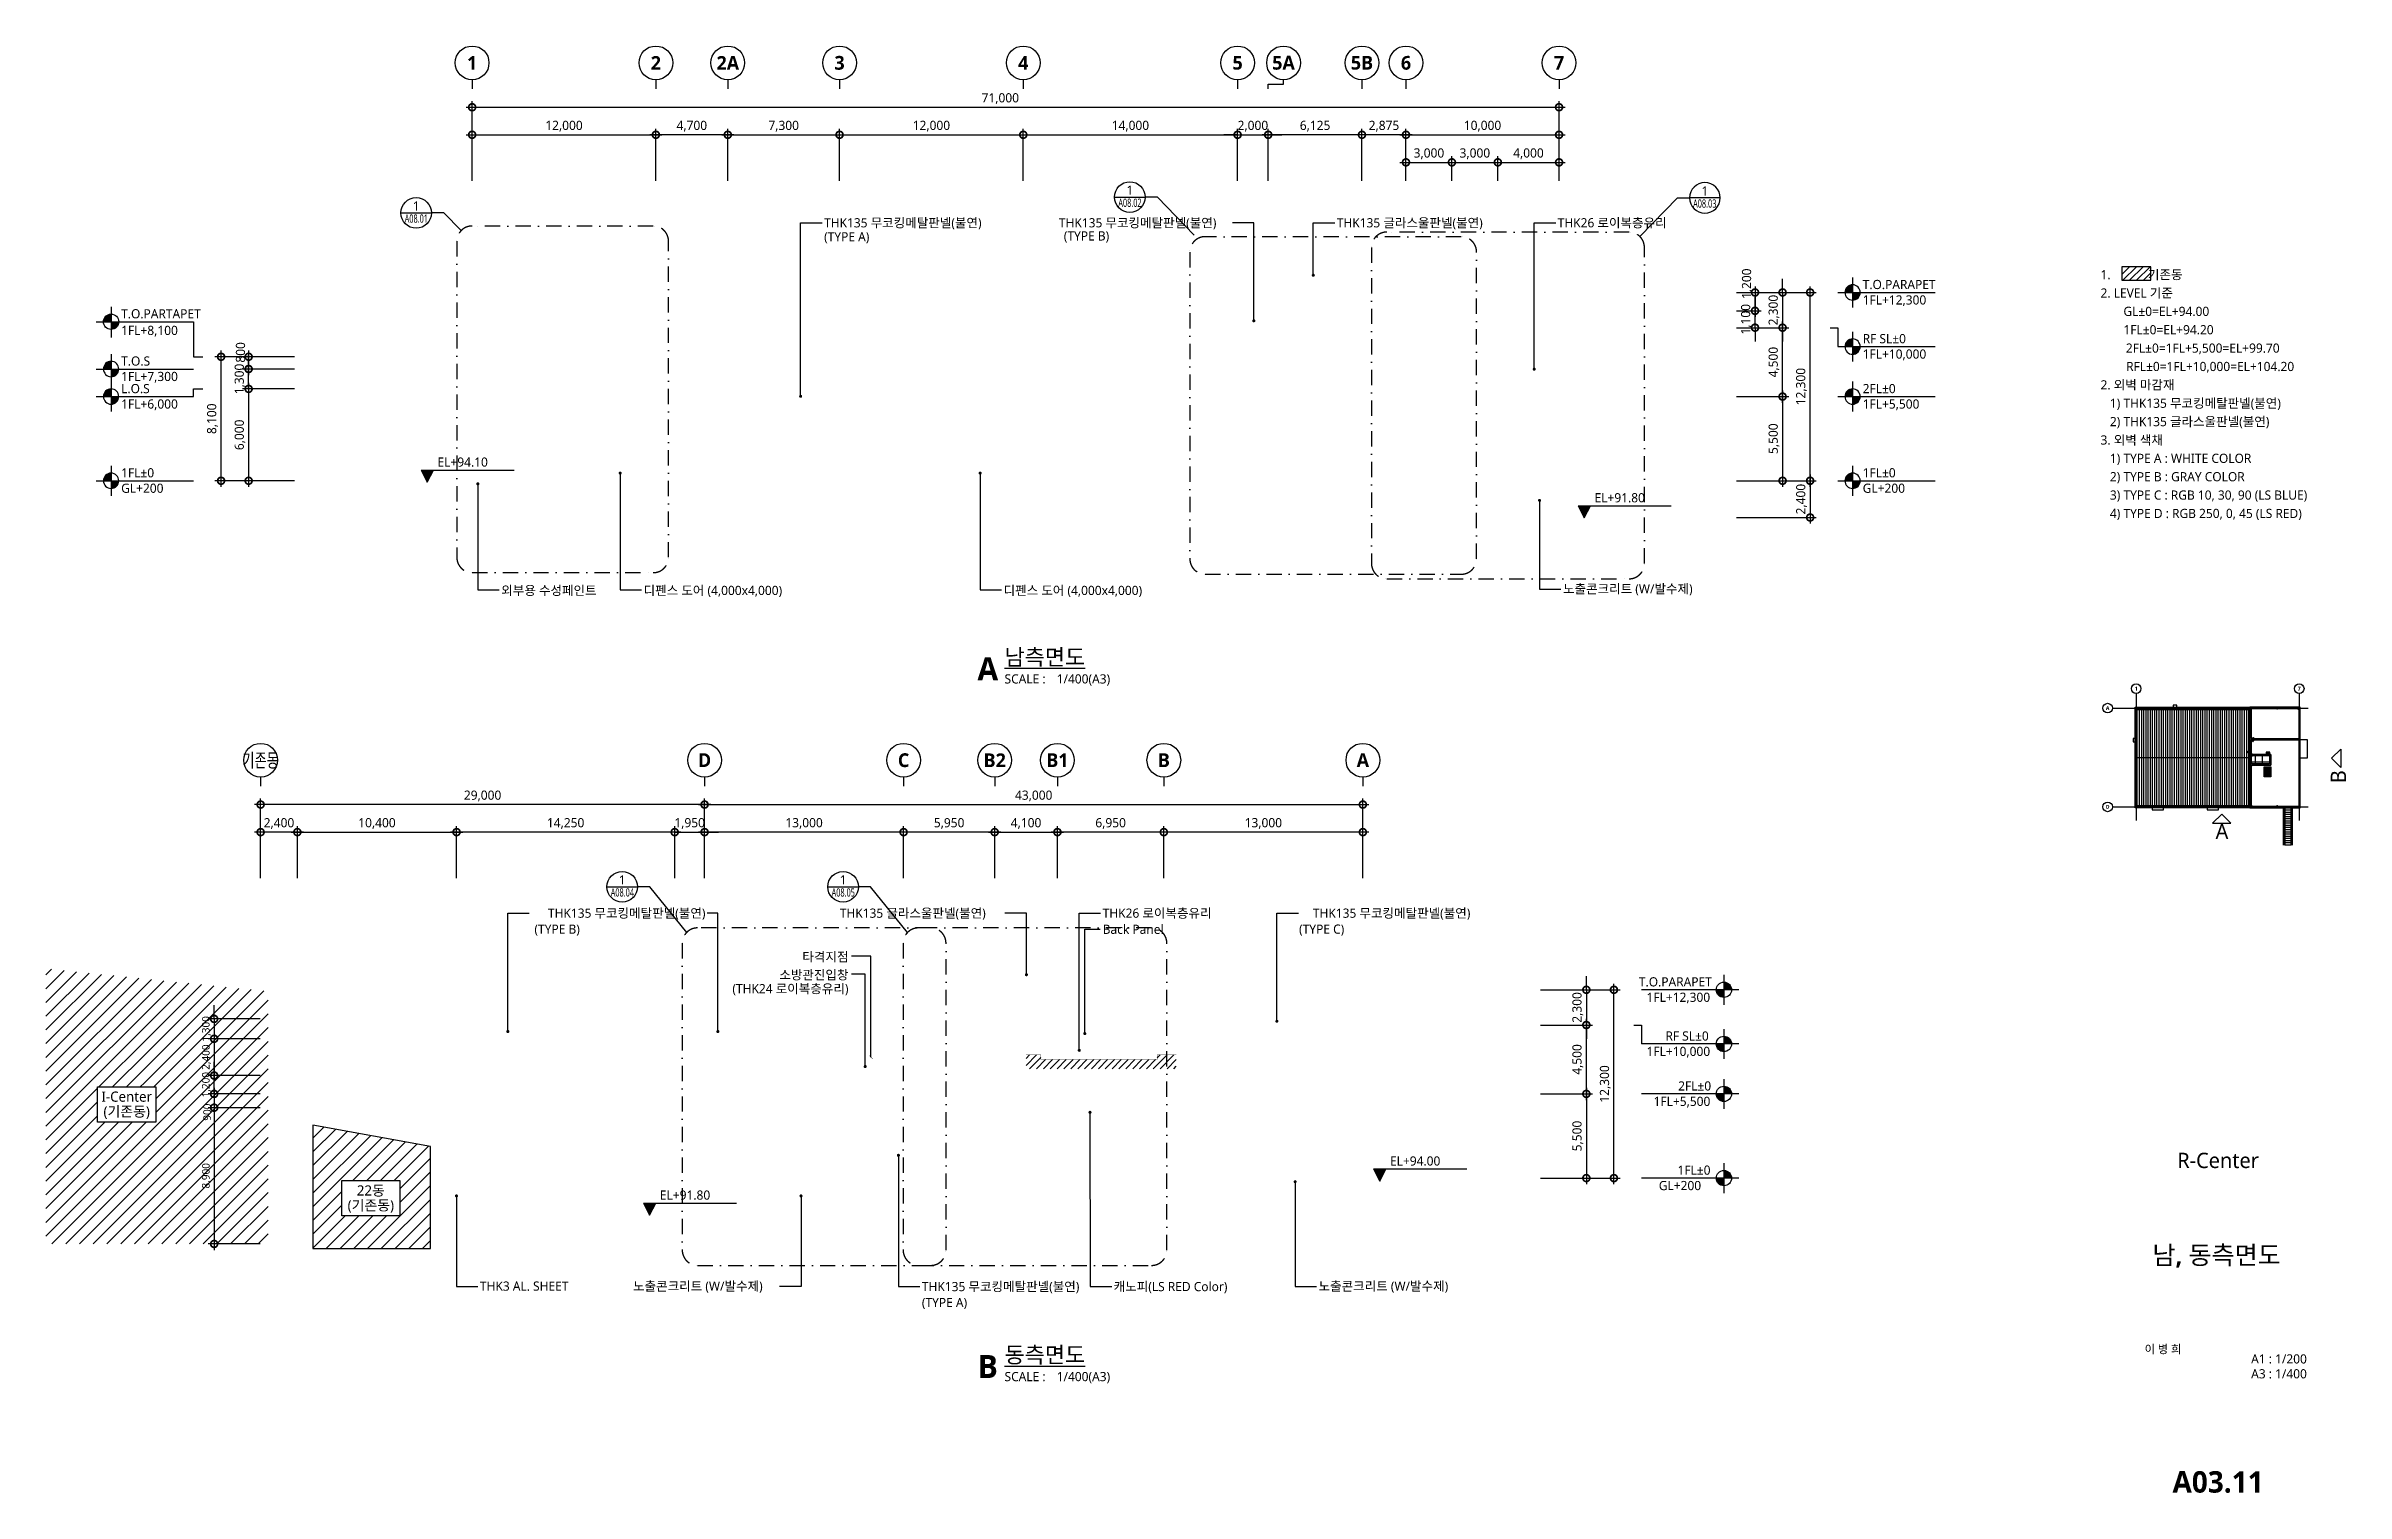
# Model space of a CAD drawing. Header units: millimetres. Extents: x 13413 to 329391, y 5875 to 100395.
# Drawn here: x 13413 to 163654, y 5875 to 100395 of the extents above; entities that cross this region are included whole.
import ezdxf
from ezdxf.enums import TextEntityAlignment as Align
from ezdxf.xclip import XClip

# ---------------------------------------------------------------- set-up
doc = ezdxf.new("R2010")
doc.units = ezdxf.units.MM
doc.header["$LTSCALE"] = 200
doc.header["$XCLIPFRAME"] = 0
for name, pattern in [('CEN-GAUN', [32.2, 30, -1, 0.2, -1]), ('DASHDOT-GAUN', [10, 5, -2.5, 0, -2.5]), ('HIDD', [1.05, 0.6, -0.45]), ('XR01-B21-EA-1-P$0$HID', [2.3, 1.5, -0.8])]:
    doc.linetypes.add(name, pattern=pattern)
doc.layers.get('DEFPOINTS').update_dxf_attribs({"color": 137})
for name, color, linetype in [('3TXT', 3, 'Continuous'), ('CAGE_LADDER', 8, 'Continuous'), ('DIM', 7, 'Continuous'), ('DIM-INT', 7, 'Continuous'), ('ELE-3', 3, 'Continuous'), ('ELE-4', 4, 'Continuous'), ('ELE-5', 5, 'Continuous'), ('ELE-6', 6, 'Continuous'), ('ELE-7', 7, 'Continuous'), ('ELE-8', 8, 'Continuous'), ('ELE-9', 9, 'Continuous'), ('HAT', 8, 'Continuous'), ('R.D', 6, 'Continuous'), ('SYM', 6, 'Continuous'), ('SYM-BUB', 3, 'Continuous'), ('SYM-LEAD', 6, 'Continuous'), ('SYM-LEVEL', 7, 'Continuous'), ('TEXT', 3, 'Continuous'), ('XR-ELEV$0$TEXT', 3, 'Continuous'), ('XR-SHEET$0$TITLE', 7, 'Continuous'), ('XR-SHEET$1$SHT', 5, 'Continuous'), ('XR-SHEET$1$TEXT', 3, 'Continuous')]:
    doc.layers.add(name, color=color, linetype=linetype)
doc.layers.add('CEN', color=1, linetype='CEN-GAUN', plot=False)
doc.styles.add('$0$스타일1', font='malgun.ttf')
doc.styles.add('XR-ELEV$0$스타일1', font='malgun.ttf')
doc.styles.add('XR-SHEET$0$굴림체(옥산)', font='malgun.ttf')
doc.styles.add('맑은고딕B', font='malgunbd.ttf')
doc.styles.add('스타일1', font='malgun.ttf')
doc.dimstyles.new('CJA', dxfattribs={"dimscale": 300, "dimtxt": 2.7, "dimasz": 1, "dimexe": 2, "dimexo": 3, "dimgap": 1, "dimtad": 1, "dimdec": 0, "dimzin": 1, "dimdsep": 46, "dimlunit": 6, "dimtxsty": '$0$스타일1', "dimblk": 'CJDOT', "dimcen": 0.09, "dimdle": 1, "dimclrd": 256, "dimclre": 256, "dimclrt": 3, "dimadec": 0, "dimazin": 0, "dimtfac": 1, "dimtdec": 0, "dimtix": 1, "dimtmove": 2, "dimatfit": 3, "dimldrblk": 'CJDOT', "dimfxl": 1, "dimtolj": 1, "dimtzin": 1, "dimarcsym": 0})
doc.dimstyles.new('DIM-QD 1', dxfattribs={"dimtxt": 3, "dimasz": 1.5, "dimexe": 1, "dimexo": 0, "dimgap": 1, "dimtad": 1, "dimdec": 3, "dimdsep": 46, "dimlunit": 6, "dimtxsty": '$0$스타일1', "dimblk1": 'ARCHTICK', "dimblk2": 'ARCHTICK', "dimsah": 1, "dimcen": 0, "dimclrd": 256, "dimclre": 256, "dimclrt": 3, "dimazin": 2, "dimtfac": 1, "dimtdec": 3, "dimtix": 1, "dimtmove": 2, "dimatfit": 3, "dimldrblk": 'ARCHTICK', "dimfxl": 1, "dimtolj": 1, "dimtzin": 0, "dimarcsym": 0})

msp = doc.modelspace()

# ---------------------------------------------------------------- texts
at = {"layer": '3TXT', "style": '스타일1'}
for s, p in [('   GL±0=EL+94.00', (151612.4, 83061.1)), ('   1FL±0=EL+94.20', (151757.5, 81861.1)), ('   2FL±0=1FL+5,500=EL+99.70', (153991.6, 80661.1)), ('   RFL±0=1FL+10,000=EL+104.20', (154476.1, 79461.1))]:
    msp.add_text(s, height=600, dxfattribs=at).set_placement(p, align=Align.MIDDLE_CENTER)
at = {"layer": 'SYM', "style": '스타일1'}
msp.add_text('B', height=1000, rotation=90, dxfattribs=at).set_placement((163153.9, 52663.1), align=Align.MIDDLE_CENTER)
msp.add_text('A', height=1000, dxfattribs=at).set_placement((155551.6, 49097.3), align=Align.MIDDLE_CENTER)
at = {"layer": 'SYM-BUB', "color": 3, "style": '맑은고딕B'}
msp.add_attdef('5A', text='X', height=900, dxfattribs=at).set_placement((94250, 99294.9), align=Align.MIDDLE)
at = {"layer": 'SYM-LEVEL', "color": 3, "style": '스타일1'}
for tag, p, s in [('T.O.PARTAPET', (18321.2, 82604.2), '1층 바닥마감'), ('1FL+8,100', (18321.2, 81517.5), 'EL +100')]:
    msp.add_attdef(tag, p, s, height=600, dxfattribs=at)
at = {"layer": 'TEXT', "color": 3, "style": '스타일1'}
for s, p in [('1.            기존동', (147620.7, 85161.1)), ('2. LEVEL 기준', (147620.7, 83961.1)), ('2. 외벽 마감재', (147620.7, 77961.1)), ('1) THK135 무코킹메탈판넬(불연)', (148230.7, 76761.1)), ('2) THK135 글라스울판넬(불연)', (148230.7, 75561.1)), ('3. 외벽 색채', (147620.7, 74361.1)), ('1) TYPE A : WHITE COLOR', (148230.7, 73161.1)), ('2) TYPE B : GRAY COLOR', (148230.7, 71961.1)), ('3) TYPE C : RGB 10, 30, 90 (LS BLUE)', (148230.7, 70761.1)), ('4) TYPE D : RGB 250, 0, 45 (LS RED)', (148230.7, 69561.1))]:
    msp.add_text(s, height=600, dxfattribs=at).set_placement(p)
at = {"layer": 'TEXT', "style": '스타일1'}
msp.add_text('R-Center', height=1000, dxfattribs=at).set_placement((155300, 27600), align=Align.MIDDLE_CENTER)
at = {"layer": 'XR-ELEV$0$TEXT', "color": 3, "style": 'XR-ELEV$0$스타일1'}
for s, p in [('THK135 무코킹메탈판넬(불연)', (64239.7, 88546.8, 1)), ('THK135 무코킹메탈판넬(불연)', (79577.8, 88546.8, 1)), ('THK135 글라스울판넬(불연)', (97729.3, 88546.8, 1)), ('THK26 로이복층유리', (112161.2, 88546.8, 1)), ('(TYPE A)', (64239.7, 87633.9, 1)), ('(TYPE B)', (79898.4, 87689.4, 1)), ('외부용 수성페인트', (43153.7, 64531.6)), ('디펜스 도어 (4,000x4,000)', (52451.2, 64531.6)), ('디펜스 도어 (4,000x4,000)', (75965.7, 64531.6)), ('노출콘크리트 (W/발수제)', (112507, 64637, 1)), ('THK26 로이복층유리', (82437.8, 43451.3, 1)), ('Back Panel', (82437.8, 42396.1, 1)), ('(TYPE C)', (95266, 42407.5, 1)), ('THK3 AL. SHEET', (41758.9, 19088.9)), ('노출콘크리트 (W/발수제)', (51761.4, 19088.9)), ('THK135 무코킹메탈판넬(불연)', (70627.8, 19059.5)), ('캐노피(LS RED Color)', (83157.3, 19059.5)), ('노출콘크리트 (W/발수제)', (96541.6, 19088.9)), ('(TYPE A)', (70627.8, 18015.7))]:
    msp.add_text(s, height=600, dxfattribs=at).set_placement(p)
for s, p in [('THK135 무코킹메탈판넬(불연)', (56489.5, 43451.3, 1)), ('(TYPE B)', (48283.7, 42407.5, 1))]:
    msp.add_text(s, height=600, rotation=360, dxfattribs=at).set_placement(p, align=Align.RIGHT)
msp.add_text('THK135 글라스울판넬(불연)', height=600, rotation=360, dxfattribs=at).set_placement((65264.3, 43451.3, 1))
for s, p in [('THK135 무코킹메탈판넬(불연)', (106456, 43451.3, 1)), ('타격지점', (65831.4, 40595.2)), ('(THK24 로이복층유리)', (65831.4, 38520.5, 1)), ('소방관진입창', (65831.4, 39420.5, 1))]:
    msp.add_text(s, height=600, dxfattribs=at).set_placement(p, align=Align.RIGHT)

# ---------------------------------------------------------------- blocks, each defined once
blk = doc.blocks.new('dwgtitle')
at = {"layer": 'SYM', "color": 3, "style": '스타일1'}
blk.add_text('SCALE :', height=4, dxfattribs=at).set_placement((12.2, -1.4))
at = {"layer": 'SYM', "color": 6, "style": '맑은고딕B'}
blk.add_attdef('A', text='', height=10, dxfattribs=at).set_placement((4.9, 5), align=Align.MIDDLE)
at = {"layer": 'SYM', "color": 3, "style": '스타일1'}
for tag, p, height in [('%%UTITLE', (12.2, 6.6), 7), ('1/100', (34.9, -1.4), 4)]:
    blk.add_attdef(tag, p, '', height=height, dxfattribs=at)
blk = doc.blocks.new('_DotSmall')
at = {"color": 0, "linetype": 'ByBlock', "const_width": 0.5}
blk.add_lwpolyline([(-0.0625, 0, 1), (0.0625, 0, 1)], format="xyb", close=True, dxfattribs=at)
blk = doc.blocks.new('*D12')
at = {"layer": 'DEFPOINTS', "color": 0, "transparency": 16777216}
for p in [(112250, 96395), (41250, 90995), (112250, 90995)]:
    blk.add_point(p, dxfattribs=at)
at = {"layer": 'DIM', "color": 7, "lineweight": -2, "transparency": 16777216}
for p, q in [((40850, 96395), (112650, 96395)), ((41250, 91595), (41250, 96795)), ((112250, 91595), (112250, 96795))]:
    blk.add_line(p, q, dxfattribs=at)
at = {"layer": 'DIM', "color": 7, "lineweight": -2, "transparency": 16777216, "xscale": 900, "yscale": 900, "zscale": 900, "rotation": 180}
blk.add_blockref('_DotSmall', (41250, 96395), dxfattribs=at)
at = {"layer": 'DIM', "color": 7, "lineweight": -2, "transparency": 16777216, "xscale": 900, "yscale": 900, "zscale": 900}
blk.add_blockref('_DotSmall', (112250, 96395), dxfattribs=at)
at = {"layer": 'DIM', "color": 3, "transparency": 16777216, "insert": (75750, 96957), "char_height": 600, "attachment_point": 5, "style": '스타일1'}
blk.add_mtext('\\A1;71,000', dxfattribs=at)
blk = doc.blocks.new('CJDOT')
blk.add_line((-2, 0), (2, 0))
at = {"const_width": 0.5}
blk.add_lwpolyline([(-0.25, 0, 1), (0.25, 0, 1)], format="xyb", close=True, dxfattribs=at)
blk = doc.blocks.new('*D13')
at = {"layer": 'DEFPOINTS', "color": 0, "transparency": 16777216}
for p in [(53250, 94595), (41250, 90995), (53250, 90995)]:
    blk.add_point(p, dxfattribs=at)
at = {"layer": 'DIM', "color": 7, "lineweight": -2, "transparency": 16777216}
for p, q in [((41250, 91595), (41250, 94995)), ((53250, 91595), (53250, 94995)), ((40850, 94595), (53650, 94595))]:
    blk.add_line(p, q, dxfattribs=at)
at = {"layer": 'DIM', "color": 7, "lineweight": -2, "transparency": 16777216, "xscale": 900, "yscale": 900, "zscale": 900, "rotation": 180}
blk.add_blockref('_DotSmall', (41250, 94595), dxfattribs=at)
at = {"layer": 'DIM', "color": 7, "lineweight": -2, "transparency": 16777216, "xscale": 900, "yscale": 900, "zscale": 900}
blk.add_blockref('_DotSmall', (53250, 94595), dxfattribs=at)
at = {"layer": 'DIM', "color": 3, "transparency": 16777216, "insert": (47250, 95157), "char_height": 600, "attachment_point": 5, "style": '스타일1'}
blk.add_mtext('\\A1;12,000', dxfattribs=at)
blk = doc.blocks.new('*D14')
at = {"layer": 'DEFPOINTS', "color": 0, "transparency": 16777216}
for p in [(65250, 94595), (57950, 90995), (65250, 90995)]:
    blk.add_point(p, dxfattribs=at)
at = {"layer": 'DIM', "color": 7, "lineweight": -2, "transparency": 16777216}
for p, q in [((57950, 91595), (57950, 94995)), ((65250, 91595), (65250, 94995)), ((57550, 94595), (65650, 94595))]:
    blk.add_line(p, q, dxfattribs=at)
at = {"layer": 'DIM', "color": 7, "lineweight": -2, "transparency": 16777216, "xscale": 900, "yscale": 900, "zscale": 900, "rotation": 180}
blk.add_blockref('_DotSmall', (57950, 94595), dxfattribs=at)
at = {"layer": 'DIM', "color": 7, "lineweight": -2, "transparency": 16777216, "xscale": 900, "yscale": 900, "zscale": 900}
blk.add_blockref('_DotSmall', (65250, 94595), dxfattribs=at)
at = {"layer": 'DIM', "color": 3, "transparency": 16777216, "insert": (61600, 95155), "char_height": 600, "attachment_point": 5, "style": '스타일1'}
blk.add_mtext('\\A1;7,300', dxfattribs=at)
blk = doc.blocks.new('*D15')
at = {"layer": 'DEFPOINTS', "color": 0, "transparency": 16777216}
for p in [(77250, 94595), (65250, 90995), (77250, 90995)]:
    blk.add_point(p, dxfattribs=at)
at = {"layer": 'DIM', "color": 7, "lineweight": -2, "transparency": 16777216}
for p, q in [((65250, 91595), (65250, 94995)), ((77250, 91595), (77250, 94995)), ((64850, 94595), (77650, 94595))]:
    blk.add_line(p, q, dxfattribs=at)
at = {"layer": 'DIM', "color": 7, "lineweight": -2, "transparency": 16777216, "xscale": 900, "yscale": 900, "zscale": 900, "rotation": 180}
blk.add_blockref('_DotSmall', (65250, 94595), dxfattribs=at)
at = {"layer": 'DIM', "color": 7, "lineweight": -2, "transparency": 16777216, "xscale": 900, "yscale": 900, "zscale": 900}
blk.add_blockref('_DotSmall', (77250, 94595), dxfattribs=at)
at = {"layer": 'DIM', "color": 3, "transparency": 16777216, "insert": (71250, 95157), "char_height": 600, "attachment_point": 5, "style": '스타일1'}
blk.add_mtext('\\A1;12,000', dxfattribs=at)
blk = doc.blocks.new('*D16')
at = {"layer": 'DEFPOINTS', "color": 0, "transparency": 16777216}
for p in [(112250, 94595), (102250, 90995), (112250, 90995)]:
    blk.add_point(p, dxfattribs=at)
at = {"layer": 'DIM', "color": 7, "lineweight": -2, "transparency": 16777216}
for p, q in [((102250, 91595), (102250, 94995)), ((112250, 91595), (112250, 94995)), ((101850, 94595), (112650, 94595))]:
    blk.add_line(p, q, dxfattribs=at)
at = {"layer": 'DIM', "color": 7, "lineweight": -2, "transparency": 16777216, "xscale": 900, "yscale": 900, "zscale": 900, "rotation": 180}
blk.add_blockref('_DotSmall', (102250, 94595), dxfattribs=at)
at = {"layer": 'DIM', "color": 7, "lineweight": -2, "transparency": 16777216, "xscale": 900, "yscale": 900, "zscale": 900}
blk.add_blockref('_DotSmall', (112250, 94595), dxfattribs=at)
at = {"layer": 'DIM', "color": 3, "transparency": 16777216, "insert": (107250, 95157), "char_height": 600, "attachment_point": 5, "style": '스타일1'}
blk.add_mtext('\\A1;10,000', dxfattribs=at)
blk = doc.blocks.new('*D17')
at = {"layer": 'DEFPOINTS', "color": 0, "transparency": 16777216}
for p in [(91250, 94595), (77250, 90995), (91250, 90995)]:
    blk.add_point(p, dxfattribs=at)
at = {"layer": 'DIM', "color": 7, "lineweight": -2, "transparency": 16777216}
for p, q in [((77250, 91595), (77250, 94995)), ((91250, 91595), (91250, 94995)), ((76850, 94595), (91650, 94595))]:
    blk.add_line(p, q, dxfattribs=at)
at = {"layer": 'DIM', "color": 7, "lineweight": -2, "transparency": 16777216, "xscale": 900, "yscale": 900, "zscale": 900, "rotation": 180}
blk.add_blockref('_DotSmall', (77250, 94595), dxfattribs=at)
at = {"layer": 'DIM', "color": 7, "lineweight": -2, "transparency": 16777216, "xscale": 900, "yscale": 900, "zscale": 900}
blk.add_blockref('_DotSmall', (91250, 94595), dxfattribs=at)
at = {"layer": 'DIM', "color": 3, "transparency": 16777216, "insert": (84250, 95157), "char_height": 600, "attachment_point": 5, "style": '스타일1'}
blk.add_mtext('\\A1;14,000', dxfattribs=at)
blk = doc.blocks.new('NEW_BUB')
at = {"layer": 'SYM-BUB', "color": 6}
blk.add_line((0, 3), (0, 0), dxfattribs=at)
blk.add_circle((0, 8.5), 5.5, dxfattribs=at)
at = {"layer": 'SYM-BUB', "color": 3, "style": '맑은고딕B'}
blk.add_attdef('X', text='', height=4.5, dxfattribs=at).set_placement((0, 8.5), align=Align.MIDDLE)
blk = doc.blocks.new('*D22')
at = {"layer": 'DEFPOINTS', "color": 0, "transparency": 16777216}
for p in [(99432, 50844), (56432, 45444), (99432, 45444)]:
    blk.add_point(p, dxfattribs=at)
at = {"layer": 'DIM', "color": 7, "lineweight": -2, "transparency": 16777216}
for p, q in [((56432, 46044), (56432, 51244)), ((99432, 46044), (99432, 51244)), ((56032, 50844), (99832, 50844))]:
    blk.add_line(p, q, dxfattribs=at)
at = {"layer": 'DIM', "color": 7, "lineweight": -2, "transparency": 16777216, "xscale": 900, "yscale": 900, "zscale": 900, "rotation": 180}
blk.add_blockref('_DotSmall', (56432, 50844), dxfattribs=at)
at = {"layer": 'DIM', "color": 7, "lineweight": -2, "transparency": 16777216, "xscale": 900, "yscale": 900, "zscale": 900}
blk.add_blockref('_DotSmall', (99432, 50844), dxfattribs=at)
at = {"layer": 'DIM', "color": 3, "transparency": 16777216, "insert": (77932, 51404), "char_height": 600, "attachment_point": 5, "style": '$0$스타일1'}
blk.add_mtext('\\A1;43,000', dxfattribs=at)
blk = doc.blocks.new('*D23')
at = {"layer": 'DEFPOINTS', "color": 0, "transparency": 16777216}
for p in [(86432, 49044), (86432, 45444), (99432, 45444)]:
    blk.add_point(p, dxfattribs=at)
at = {"layer": 'DIM', "color": 7, "lineweight": -2, "transparency": 16777216}
for p, q in [((99832, 49044), (86032, 49044)), ((86432, 46044), (86432, 49444)), ((99432, 46044), (99432, 49444))]:
    blk.add_line(p, q, dxfattribs=at)
at = {"layer": 'DIM', "color": 7, "lineweight": -2, "transparency": 16777216, "xscale": 900, "yscale": 900, "zscale": 900, "rotation": 180}
blk.add_blockref('_DotSmall', (86432, 49044), dxfattribs=at)
at = {"layer": 'DIM', "color": 7, "lineweight": -2, "transparency": 16777216, "xscale": 900, "yscale": 900, "zscale": 900}
blk.add_blockref('_DotSmall', (99432, 49044), dxfattribs=at)
at = {"layer": 'DIM', "color": 3, "transparency": 16777216, "insert": (92932, 49606), "char_height": 600, "attachment_point": 5, "style": '$0$스타일1'}
blk.add_mtext('\\A1;13,000', dxfattribs=at)
blk = doc.blocks.new('*D24')
at = {"layer": 'DEFPOINTS', "color": 0, "transparency": 16777216}
for p in [(69432, 49044), (69432, 45444), (75382, 45444)]:
    blk.add_point(p, dxfattribs=at)
at = {"layer": 'DIM', "color": 7, "lineweight": -2, "transparency": 16777216}
for p, q in [((75782, 49044), (69032, 49044)), ((69432, 46044), (69432, 49444)), ((75382, 46044), (75382, 49444))]:
    blk.add_line(p, q, dxfattribs=at)
at = {"layer": 'DIM', "color": 7, "lineweight": -2, "transparency": 16777216, "xscale": 900, "yscale": 900, "zscale": 900, "rotation": 180}
blk.add_blockref('_DotSmall', (69432, 49044), dxfattribs=at)
at = {"layer": 'DIM', "color": 7, "lineweight": -2, "transparency": 16777216, "xscale": 900, "yscale": 900, "zscale": 900}
blk.add_blockref('_DotSmall', (75382, 49044), dxfattribs=at)
at = {"layer": 'DIM', "color": 3, "transparency": 16777216, "insert": (72407, 49604), "char_height": 600, "attachment_point": 5, "style": '$0$스타일1'}
blk.add_mtext('\\A1;5,950', dxfattribs=at)
blk = doc.blocks.new('*D25')
at = {"layer": 'DEFPOINTS', "color": 0, "transparency": 16777216}
for p in [(56432, 49044), (56432, 45444), (69432, 45444)]:
    blk.add_point(p, dxfattribs=at)
at = {"layer": 'DIM', "color": 7, "lineweight": -2, "transparency": 16777216}
for p, q in [((69832, 49044), (56032, 49044)), ((56432, 46044), (56432, 49444)), ((69432, 46044), (69432, 49444))]:
    blk.add_line(p, q, dxfattribs=at)
at = {"layer": 'DIM', "color": 7, "lineweight": -2, "transparency": 16777216, "xscale": 900, "yscale": 900, "zscale": 900, "rotation": 180}
blk.add_blockref('_DotSmall', (56432, 49044), dxfattribs=at)
at = {"layer": 'DIM', "color": 7, "lineweight": -2, "transparency": 16777216, "xscale": 900, "yscale": 900, "zscale": 900}
blk.add_blockref('_DotSmall', (69432, 49044), dxfattribs=at)
at = {"layer": 'DIM', "color": 3, "transparency": 16777216, "insert": (62932, 49606), "char_height": 600, "attachment_point": 5, "style": '$0$스타일1'}
blk.add_mtext('\\A1;13,000', dxfattribs=at)
blk = doc.blocks.new('*D26')
at = {"layer": 'DEFPOINTS', "color": 0, "transparency": 16777216}
for p in [(123250, 84295), (128650, 84295), (123250, 71995)]:
    blk.add_point(p, dxfattribs=at)
at = {"layer": 'DIM', "color": 7, "lineweight": -2, "transparency": 16777216}
for p, q in [((123850, 84295), (129050, 84295)), ((128650, 71595), (128650, 84695)), ((123850, 71995), (129050, 71995))]:
    blk.add_line(p, q, dxfattribs=at)
at = {"layer": 'DIM', "color": 7, "lineweight": -2, "transparency": 16777216, "xscale": 900, "yscale": 900, "zscale": 900}
for p, rotation in [((128650, 84295), 90), ((128650, 71995), 270)]:
    blk.add_blockref('_DotSmall', p, dxfattribs=dict(at, rotation=rotation))
at = {"layer": 'DIM', "color": 3, "transparency": 16777216, "insert": (128088, 78145), "char_height": 600, "attachment_point": 5, "rotation": 90, "style": '$0$스타일1'}
blk.add_mtext('\\A1;12,300', dxfattribs=at)
blk = doc.blocks.new('*D27')
at = {"layer": 'DEFPOINTS', "color": 0, "transparency": 16777216}
for p in [(123250, 77495), (123250, 71995), (126850, 71995)]:
    blk.add_point(p, dxfattribs=at)
at = {"layer": 'DIM', "color": 7, "lineweight": -2, "transparency": 16777216}
for p, q in [((123850, 77495), (127250, 77495)), ((126850, 77895), (126850, 71595)), ((123850, 71995), (127250, 71995))]:
    blk.add_line(p, q, dxfattribs=at)
at = {"layer": 'DIM', "color": 7, "lineweight": -2, "transparency": 16777216, "xscale": 900, "yscale": 900, "zscale": 900}
for p, rotation in [((126850, 77495), 90), ((126850, 71995), 270)]:
    blk.add_blockref('_DotSmall', p, dxfattribs=dict(at, rotation=rotation))
at = {"layer": 'DIM', "color": 3, "transparency": 16777216, "insert": (126290, 74745), "char_height": 600, "attachment_point": 5, "rotation": 90, "style": '$0$스타일1'}
blk.add_mtext('\\A1;5,500', dxfattribs=at)
blk = doc.blocks.new('*D28')
at = {"layer": 'DEFPOINTS', "color": 0, "transparency": 16777216}
for p in [(123250, 81995), (126850, 81995), (123250, 77495)]:
    blk.add_point(p, dxfattribs=at)
at = {"layer": 'DIM', "color": 7, "lineweight": -2, "transparency": 16777216}
for p, q in [((123850, 81995), (127250, 81995)), ((126850, 77095), (126850, 82395)), ((123850, 77495), (127250, 77495))]:
    blk.add_line(p, q, dxfattribs=at)
at = {"layer": 'DIM', "color": 7, "lineweight": -2, "transparency": 16777216, "xscale": 900, "yscale": 900, "zscale": 900}
for p, rotation in [((126850, 81995), 90), ((126850, 77495), 270)]:
    blk.add_blockref('_DotSmall', p, dxfattribs=dict(at, rotation=rotation))
at = {"layer": 'DIM', "color": 3, "transparency": 16777216, "insert": (126290, 79745), "char_height": 600, "attachment_point": 5, "rotation": 90, "style": '$0$스타일1'}
blk.add_mtext('\\A1;4,500', dxfattribs=at)
blk = doc.blocks.new('*D29')
at = {"layer": 'DEFPOINTS', "color": 0, "transparency": 16777216}
for p in [(123250, 71995), (123250, 69595), (128650, 69595)]:
    blk.add_point(p, dxfattribs=at)
at = {"layer": 'DIM', "color": 7, "lineweight": -2, "transparency": 16777216}
for p, q in [((128650, 72395), (128650, 69195)), ((123850, 71995), (129050, 71995)), ((123850, 69595), (129050, 69595))]:
    blk.add_line(p, q, dxfattribs=at)
at = {"layer": 'DIM', "color": 7, "lineweight": -2, "transparency": 16777216, "xscale": 900, "yscale": 900, "zscale": 900}
for p, rotation in [((128650, 71995), 90), ((128650, 69595), 270)]:
    blk.add_blockref('_DotSmall', p, dxfattribs=dict(at, rotation=rotation))
at = {"layer": 'DIM', "color": 3, "transparency": 16777216, "insert": (128090, 70795), "char_height": 600, "attachment_point": 5, "rotation": 90, "style": '$0$스타일1'}
blk.add_mtext('\\A1;2,400', dxfattribs=at)
blk = doc.blocks.new('*D30')
at = {"layer": 'DEFPOINTS', "color": 0, "transparency": 16777216}
for p in [(123250, 84295), (123250, 83095), (125050, 83095)]:
    blk.add_point(p, dxfattribs=at)
at = {"layer": 'DIM', "color": 7, "lineweight": -2, "transparency": 16777216}
for p, q in [((123850, 84295), (125450, 84295)), ((125050, 84695), (125050, 82695)), ((123850, 83095), (125450, 83095))]:
    blk.add_line(p, q, dxfattribs=at)
at = {"layer": 'DIM', "color": 7, "lineweight": -2, "transparency": 16777216, "xscale": 900, "yscale": 900, "zscale": 900}
for p, rotation in [((125050, 84295), 90), ((125050, 83095), 270)]:
    blk.add_blockref('_DotSmall', p, dxfattribs=dict(at, rotation=rotation))
at = {"layer": 'DIM', "color": 3, "transparency": 16777216, "insert": (124550, 84864), "char_height": 600, "attachment_point": 5, "rotation": 90, "style": '$0$스타일1'}
blk.add_mtext('\\A1;1,200', dxfattribs=at)
blk = doc.blocks.new('LEVEL1')
at = {"layer": 'SYM-LEVEL'}
h = blk.add_hatch(color=6, dxfattribs=at)
edge = h.paths.add_edge_path()
edge.add_ellipse((4.87, 0), major_axis=(1.77, 1.77), ratio=1, start_angle=405, end_angle=495)
edge.add_line((2.37, 0), (4.87, 0))
edge.add_line((4.87, 0), (4.87, 2.5))
edge = h.paths.add_edge_path()
edge.add_ellipse((4.87, 0), major_axis=(1.77, 1.77), ratio=1, start_angle=225, end_angle=315)
edge.add_line((7.37, 0), (4.87, 0))
edge.add_line((4.87, 0), (4.87, -2.5))
at = {"layer": 'SYM-LEVEL', "color": 6}
for p, q in [((0, 0), (9.74, 0)), ((4.87, 4.87), (4.87, -4.87)), ((9.07, 0), (31.8, 0))]:
    blk.add_line(p, q, dxfattribs=at)
blk.add_ellipse((4.87, 0), major_axis=(1.77, 1.77), ratio=1, start_param=5.497787, end_param=11.780972, dxfattribs=at)
at = {"layer": 'SYM-LEVEL', "color": 3, "style": '스타일1'}
for tag, p in [('1층-바닥마감', (8.16, 1.11)), ('EL-+100', (8.16, -3.93))]:
    blk.add_attdef(tag, p, '', height=3, dxfattribs=at)
blk = doc.blocks.new('_ARCHTICK')
at = {"color": 0, "linetype": 'ByBlock', "const_width": 0.15}
blk.add_lwpolyline([(-0.5, -0.5), (0.5, 0.5)], dxfattribs=at)
blk = doc.blocks.new('LEVEL2')
at = {"layer": 'SYM-LEVEL'}
blk.add_hatch(color=6, dxfattribs=at).paths.add_polyline_path([(2, 4), (-2, 4), (0, 0)])
at = {"layer": 'SYM-LEVEL', "color": 6}
for p, q in [((-2, 4), (6.35, 4)), ((-2, 4), (0, 0)), ((0, 0), (2, 4)), ((5.68, 4), (28.41, 4))]:
    blk.add_line(p, q, dxfattribs=at)
at = {"layer": 'SYM-LEVEL', "color": 3, "style": '스타일1'}
for tag, p in [('1층-바닥마감', (3.37, 5.11)), ('EL-+100', (3.37, 0.07))]:
    blk.add_attdef(tag, p, '', height=3, dxfattribs=at)
blk = doc.blocks.new('*D51')
at = {"layer": 'DEFPOINTS', "color": 0, "transparency": 16777216}
for p in [(110432, 38744), (115832, 38744), (110432, 26444)]:
    blk.add_point(p, dxfattribs=at)
at = {"layer": 'DIM', "color": 7, "lineweight": -2, "transparency": 16777216}
for p, q in [((115832, 26044), (115832, 39144)), ((111032, 38744), (116232, 38744)), ((111032, 26444), (116232, 26444))]:
    blk.add_line(p, q, dxfattribs=at)
at = {"layer": 'DIM', "color": 7, "lineweight": -2, "transparency": 16777216, "xscale": 900, "yscale": 900, "zscale": 900}
for p, rotation in [((115832, 38744), 90), ((115832, 26444), 270)]:
    blk.add_blockref('_DotSmall', p, dxfattribs=dict(at, rotation=rotation))
at = {"layer": 'DIM', "color": 3, "transparency": 16777216, "insert": (115270, 32594), "char_height": 600, "attachment_point": 5, "rotation": 90, "style": '$0$스타일1'}
blk.add_mtext('\\A1;12,300', dxfattribs=at)
blk = doc.blocks.new('*D52')
at = {"layer": 'DEFPOINTS', "color": 0, "transparency": 16777216}
for p in [(110432, 31944), (110432, 26444), (114032, 26444)]:
    blk.add_point(p, dxfattribs=at)
at = {"layer": 'DIM', "color": 7, "lineweight": -2, "transparency": 16777216}
for p, q in [((111032, 31944), (114432, 31944)), ((114032, 32344), (114032, 26044)), ((111032, 26444), (114432, 26444))]:
    blk.add_line(p, q, dxfattribs=at)
at = {"layer": 'DIM', "color": 7, "lineweight": -2, "transparency": 16777216, "xscale": 900, "yscale": 900, "zscale": 900}
for p, rotation in [((114032, 31944), 90), ((114032, 26444), 270)]:
    blk.add_blockref('_DotSmall', p, dxfattribs=dict(at, rotation=rotation))
at = {"layer": 'DIM', "color": 3, "transparency": 16777216, "insert": (113472, 29194), "char_height": 600, "attachment_point": 5, "rotation": 90, "style": '$0$스타일1'}
blk.add_mtext('\\A1;5,500', dxfattribs=at)
blk = doc.blocks.new('*D53')
at = {"layer": 'DEFPOINTS', "color": 0, "transparency": 16777216}
for p in [(110432, 36444), (114032, 36444), (110432, 31944)]:
    blk.add_point(p, dxfattribs=at)
at = {"layer": 'DIM', "color": 7, "lineweight": -2, "transparency": 16777216}
for p, q in [((111032, 36444), (114432, 36444)), ((114032, 31544), (114032, 36844)), ((111032, 31944), (114432, 31944))]:
    blk.add_line(p, q, dxfattribs=at)
at = {"layer": 'DIM', "color": 7, "lineweight": -2, "transparency": 16777216, "xscale": 900, "yscale": 900, "zscale": 900}
for p, rotation in [((114032, 36444), 90), ((114032, 31944), 270)]:
    blk.add_blockref('_DotSmall', p, dxfattribs=dict(at, rotation=rotation))
at = {"layer": 'DIM', "color": 3, "transparency": 16777216, "insert": (113472, 34194), "char_height": 600, "attachment_point": 5, "rotation": 90, "style": '$0$스타일1'}
blk.add_mtext('\\A1;4,500', dxfattribs=at)
blk = doc.blocks.new('*D54')
at = {"layer": 'DEFPOINTS', "color": 0, "transparency": 16777216}
for p in [(110432, 38744), (110432, 36444), (114032, 36444)]:
    blk.add_point(p, dxfattribs=at)
at = {"layer": 'DIM', "color": 7, "lineweight": -2, "transparency": 16777216}
for p, q in [((114032, 38744), (114032, 39644)), ((111032, 38744), (114432, 38744)), ((114032, 38744), (114032, 36444)), ((111032, 36444), (114432, 36444)), ((114032, 36444), (114032, 35544))]:
    blk.add_line(p, q, dxfattribs=at)
at = {"layer": 'DIM', "color": 7, "lineweight": -2, "transparency": 16777216, "xscale": 900, "yscale": 900, "zscale": 900}
for p, rotation in [((114032, 38744), 270), ((114032, 36444), 90)]:
    blk.add_blockref('_DotSmall', p, dxfattribs=dict(at, rotation=rotation))
at = {"layer": 'DIM', "color": 3, "transparency": 16777216, "insert": (113472, 37594), "char_height": 600, "attachment_point": 5, "rotation": 90, "style": '$0$스타일1'}
blk.add_mtext('\\A1;2,300', dxfattribs=at)
blk = doc.blocks.new('*D55')
at = {"layer": 'DEFPOINTS', "color": 0, "transparency": 16777216}
for p in [(27997, 31944), (24397, 31044), (27997, 31044)]:
    blk.add_point(p, dxfattribs=at)
at = {"layer": 'DIM-INT', "color": 7, "lineweight": -2, "transparency": 16777216}
for p, q in [((27397, 31944), (23997, 31944)), ((24397, 32344), (24397, 30644)), ((27397, 31044), (23997, 31044))]:
    blk.add_line(p, q, dxfattribs=at)
at = {"layer": 'DIM-INT', "color": 7, "lineweight": -2, "transparency": 16777216, "xscale": 900, "yscale": 900, "zscale": 900}
for p, rotation in [((24397, 31944), 90), ((24397, 31044), 270)]:
    blk.add_blockref('_DotSmall', p, dxfattribs=dict(at, rotation=rotation))
at = {"layer": 'DIM-INT', "color": 3, "transparency": 16777216, "insert": (23939, 30752), "char_height": 500, "attachment_point": 5, "rotation": 90, "style": '스타일1'}
blk.add_mtext('\\A1;900', dxfattribs=at)
blk = doc.blocks.new('*D56')
at = {"layer": 'DEFPOINTS', "color": 0, "transparency": 16777216}
for p in [(27997, 36844), (24397, 35544), (27997, 35544)]:
    blk.add_point(p, dxfattribs=at)
at = {"layer": 'DIM-INT', "color": 7, "lineweight": -2, "transparency": 16777216}
for p, q in [((24397, 36844), (24397, 37744)), ((27397, 36844), (23997, 36844)), ((24397, 36844), (24397, 35544)), ((27397, 35544), (23997, 35544)), ((24397, 35544), (24397, 34644))]:
    blk.add_line(p, q, dxfattribs=at)
at = {"layer": 'DIM-INT', "color": 7, "lineweight": -2, "transparency": 16777216, "xscale": 900, "yscale": 900, "zscale": 900}
for p, rotation in [((24397, 36844), 270), ((24397, 35544), 90)]:
    blk.add_blockref('_DotSmall', p, dxfattribs=dict(at, rotation=rotation))
at = {"layer": 'DIM-INT', "color": 3, "transparency": 16777216, "insert": (23896, 36194), "char_height": 500, "attachment_point": 5, "rotation": 90, "style": '스타일1'}
blk.add_mtext('\\A1;1,300', dxfattribs=at)
blk = doc.blocks.new('*D57')
at = {"layer": 'DEFPOINTS', "color": 0, "transparency": 16777216}
for p in [(24397, 33144), (27997, 33144), (27997, 31944)]:
    blk.add_point(p, dxfattribs=at)
at = {"layer": 'DIM-INT', "color": 7, "lineweight": -2, "transparency": 16777216}
for p, q in [((27397, 33144), (23997, 33144)), ((24397, 33144), (24397, 34044)), ((24397, 31944), (24397, 33144)), ((27397, 31944), (23997, 31944)), ((24397, 31944), (24397, 31044))]:
    blk.add_line(p, q, dxfattribs=at)
at = {"layer": 'DIM-INT', "color": 7, "lineweight": -2, "transparency": 16777216, "xscale": 900, "yscale": 900, "zscale": 900}
for p, rotation in [((24397, 33144), 270), ((24397, 31944), 90)]:
    blk.add_blockref('_DotSmall', p, dxfattribs=dict(at, rotation=rotation))
at = {"layer": 'DIM-INT', "color": 3, "transparency": 16777216, "insert": (23896, 32544), "char_height": 500, "attachment_point": 5, "rotation": 90, "style": '스타일1'}
blk.add_mtext('\\A1;1,200', dxfattribs=at)
blk = doc.blocks.new('*D58')
at = {"layer": 'DEFPOINTS', "color": 0, "transparency": 16777216}
for p in [(27997, 35544), (24397, 33144), (27997, 33144)]:
    blk.add_point(p, dxfattribs=at)
at = {"layer": 'DIM-INT', "color": 7, "lineweight": -2, "transparency": 16777216}
for p, q in [((27397, 35544), (23997, 35544)), ((24397, 35944), (24397, 32744)), ((27397, 33144), (23997, 33144))]:
    blk.add_line(p, q, dxfattribs=at)
at = {"layer": 'DIM-INT', "color": 7, "lineweight": -2, "transparency": 16777216, "xscale": 900, "yscale": 900, "zscale": 900}
for p, rotation in [((24397, 35544), 90), ((24397, 33144), 270)]:
    blk.add_blockref('_DotSmall', p, dxfattribs=dict(at, rotation=rotation))
at = {"layer": 'DIM-INT', "color": 3, "transparency": 16777216, "insert": (23897, 34344), "char_height": 500, "attachment_point": 5, "rotation": 90, "style": '스타일1'}
blk.add_mtext('\\A1;2,400', dxfattribs=at)
blk = doc.blocks.new('*D59')
at = {"layer": 'DEFPOINTS', "color": 0, "transparency": 16777216}
for p in [(27997, 31044), (24397, 22144), (27997, 22144)]:
    blk.add_point(p, dxfattribs=at)
at = {"layer": 'DIM-INT', "color": 7, "lineweight": -2, "transparency": 16777216}
for p, q in [((27397, 31044), (23997, 31044)), ((24397, 31444), (24397, 21744)), ((27397, 22144), (23997, 22144))]:
    blk.add_line(p, q, dxfattribs=at)
at = {"layer": 'DIM-INT', "color": 7, "lineweight": -2, "transparency": 16777216, "xscale": 900, "yscale": 900, "zscale": 900}
for p, rotation in [((24397, 31044), 90), ((24397, 22144), 270)]:
    blk.add_blockref('_DotSmall', p, dxfattribs=dict(at, rotation=rotation))
at = {"layer": 'DIM-INT', "color": 3, "transparency": 16777216, "insert": (23897, 26594), "char_height": 500, "attachment_point": 5, "rotation": 90, "style": '스타일1'}
blk.add_mtext('\\A1;8,900', dxfattribs=at)
blk = doc.blocks.new('*D60')
at = {"layer": 'DEFPOINTS', "color": 0, "transparency": 16777216}
for p in [(27432, 50844), (27432, 45444), (56432, 45444)]:
    blk.add_point(p, dxfattribs=at)
at = {"layer": 'DIM', "color": 7, "lineweight": -2, "transparency": 16777216}
for p, q in [((27432, 46044), (27432, 51244)), ((56432, 46044), (56432, 51244)), ((56832, 50844), (27032, 50844))]:
    blk.add_line(p, q, dxfattribs=at)
at = {"layer": 'DIM', "color": 7, "lineweight": -2, "transparency": 16777216, "xscale": 900, "yscale": 900, "zscale": 900, "rotation": 180}
blk.add_blockref('_DotSmall', (27432, 50844), dxfattribs=at)
at = {"layer": 'DIM', "color": 7, "lineweight": -2, "transparency": 16777216, "xscale": 900, "yscale": 900, "zscale": 900}
blk.add_blockref('_DotSmall', (56432, 50844), dxfattribs=at)
at = {"layer": 'DIM', "color": 3, "transparency": 16777216, "insert": (41932, 51404), "char_height": 600, "attachment_point": 5, "style": '$0$스타일1'}
blk.add_mtext('\\A1;29,000', dxfattribs=at)
blk = doc.blocks.new('*D61')
at = {"layer": 'DEFPOINTS', "color": 0, "transparency": 16777216}
for p in [(56432, 49044), (54482, 45444), (56432, 45444)]:
    blk.add_point(p, dxfattribs=at)
at = {"layer": 'DIM', "color": 7, "lineweight": -2, "transparency": 16777216}
for p, q in [((54482, 49044), (53582, 49044)), ((54482, 46044), (54482, 49444)), ((54482, 49044), (56432, 49044)), ((56432, 46044), (56432, 49444)), ((56432, 49044), (57332, 49044))]:
    blk.add_line(p, q, dxfattribs=at)
at = {"layer": 'DIM', "color": 7, "lineweight": -2, "transparency": 16777216, "xscale": 900, "yscale": 900, "zscale": 900}
blk.add_blockref('_DotSmall', (54482, 49044), dxfattribs=at)
at = {"layer": 'DIM', "color": 7, "lineweight": -2, "transparency": 16777216, "xscale": 900, "yscale": 900, "zscale": 900, "rotation": 180}
blk.add_blockref('_DotSmall', (56432, 49044), dxfattribs=at)
at = {"layer": 'DIM', "color": 3, "transparency": 16777216, "insert": (55457, 49606), "char_height": 600, "attachment_point": 5, "style": '$0$스타일1'}
blk.add_mtext('\\A1;1,950', dxfattribs=at)
blk = doc.blocks.new('*D62')
at = {"layer": 'DEFPOINTS', "color": 0, "transparency": 16777216}
for p in [(40232, 49044), (40232, 45444), (54482, 45444)]:
    blk.add_point(p, dxfattribs=at)
at = {"layer": 'DIM', "color": 7, "lineweight": -2, "transparency": 16777216}
for p, q in [((54882, 49044), (39832, 49044)), ((40232, 46044), (40232, 49444)), ((54482, 46044), (54482, 49444))]:
    blk.add_line(p, q, dxfattribs=at)
at = {"layer": 'DIM', "color": 7, "lineweight": -2, "transparency": 16777216, "xscale": 900, "yscale": 900, "zscale": 900, "rotation": 180}
blk.add_blockref('_DotSmall', (40232, 49044), dxfattribs=at)
at = {"layer": 'DIM', "color": 7, "lineweight": -2, "transparency": 16777216, "xscale": 900, "yscale": 900, "zscale": 900}
blk.add_blockref('_DotSmall', (54482, 49044), dxfattribs=at)
at = {"layer": 'DIM', "color": 3, "transparency": 16777216, "insert": (47357, 49606), "char_height": 600, "attachment_point": 5, "style": '$0$스타일1'}
blk.add_mtext('\\A1;14,250', dxfattribs=at)
blk = doc.blocks.new('*D63')
at = {"layer": 'DEFPOINTS', "color": 0, "transparency": 16777216}
for p in [(40232, 49044), (29832, 45444), (40232, 45444)]:
    blk.add_point(p, dxfattribs=at)
at = {"layer": 'DIM', "color": 7, "lineweight": -2, "transparency": 16777216}
for p, q in [((29432, 49044), (40632, 49044)), ((29832, 46044), (29832, 49444)), ((40232, 46044), (40232, 49444))]:
    blk.add_line(p, q, dxfattribs=at)
at = {"layer": 'DIM', "color": 7, "lineweight": -2, "transparency": 16777216, "xscale": 900, "yscale": 900, "zscale": 900, "rotation": 180}
blk.add_blockref('_DotSmall', (29832, 49044), dxfattribs=at)
at = {"layer": 'DIM', "color": 7, "lineweight": -2, "transparency": 16777216, "xscale": 900, "yscale": 900, "zscale": 900}
blk.add_blockref('_DotSmall', (40232, 49044), dxfattribs=at)
at = {"layer": 'DIM', "color": 3, "transparency": 16777216, "insert": (35032, 49606), "char_height": 600, "attachment_point": 5, "style": '$0$스타일1'}
blk.add_mtext('\\A1;10,400', dxfattribs=at)
blk = doc.blocks.new('*D64')
at = {"layer": 'DEFPOINTS', "color": 0, "transparency": 16777216}
for p in [(27432, 49044), (27432, 45444), (29832, 45444)]:
    blk.add_point(p, dxfattribs=at)
at = {"layer": 'DIM', "color": 7, "lineweight": -2, "transparency": 16777216}
for p, q in [((30232, 49044), (27032, 49044)), ((27432, 46044), (27432, 49444)), ((29832, 46044), (29832, 49444))]:
    blk.add_line(p, q, dxfattribs=at)
at = {"layer": 'DIM', "color": 7, "lineweight": -2, "transparency": 16777216, "xscale": 900, "yscale": 900, "zscale": 900, "rotation": 180}
blk.add_blockref('_DotSmall', (27432, 49044), dxfattribs=at)
at = {"layer": 'DIM', "color": 7, "lineweight": -2, "transparency": 16777216, "xscale": 900, "yscale": 900, "zscale": 900}
blk.add_blockref('_DotSmall', (29832, 49044), dxfattribs=at)
at = {"layer": 'DIM', "color": 3, "transparency": 16777216, "insert": (28632, 49604), "char_height": 600, "attachment_point": 5, "style": '$0$스타일1'}
blk.add_mtext('\\A1;2,400', dxfattribs=at)
blk = doc.blocks.new('*D65')
at = {"layer": 'DEFPOINTS', "color": 0, "transparency": 16777216}
for p in [(123250, 84295), (123250, 81995), (126850, 81995)]:
    blk.add_point(p, dxfattribs=at)
at = {"layer": 'DIM', "color": 7, "lineweight": -2, "transparency": 16777216}
for p, q in [((123850, 84295), (127250, 84295)), ((126850, 84295), (126850, 85195)), ((126850, 84295), (126850, 81995)), ((123850, 81995), (127250, 81995)), ((126850, 81995), (126850, 81095))]:
    blk.add_line(p, q, dxfattribs=at)
at = {"layer": 'DIM', "color": 7, "lineweight": -2, "transparency": 16777216, "xscale": 900, "yscale": 900, "zscale": 900}
for p, rotation in [((126850, 84295), 270), ((126850, 81995), 90)]:
    blk.add_blockref('_DotSmall', p, dxfattribs=dict(at, rotation=rotation))
at = {"layer": 'DIM', "color": 3, "transparency": 16777216, "insert": (126290, 83145), "char_height": 600, "attachment_point": 5, "rotation": 90, "style": '$0$스타일1'}
blk.add_mtext('\\A1;2,300', dxfattribs=at)
blk = doc.blocks.new('*D66')
at = {"layer": 'DEFPOINTS', "color": 0, "transparency": 16777216}
for p in [(123250, 83095), (125050, 83095), (123250, 81995)]:
    blk.add_point(p, dxfattribs=at)
at = {"layer": 'DIM', "color": 7, "lineweight": -2, "transparency": 16777216}
for p, q in [((123850, 83095), (125450, 83095)), ((125050, 83095), (125050, 83995)), ((125050, 81995), (125050, 83095)), ((123850, 81995), (125450, 81995)), ((125050, 81995), (125050, 81095))]:
    blk.add_line(p, q, dxfattribs=at)
at = {"layer": 'DIM', "color": 7, "lineweight": -2, "transparency": 16777216, "xscale": 900, "yscale": 900, "zscale": 900}
for p, rotation in [((125050, 83095), 270), ((125050, 81995), 90)]:
    blk.add_blockref('_DotSmall', p, dxfattribs=dict(at, rotation=rotation))
at = {"layer": 'DIM', "color": 3, "transparency": 16777216, "insert": (124488, 82545), "char_height": 600, "attachment_point": 5, "rotation": 90, "style": '$0$스타일1'}
blk.add_mtext('\\A1;1,100', dxfattribs=at)
blk = doc.blocks.new('DET1')
at = {"layer": 'SYM', "color": 6}
blk.add_line((0, 0), (10, 0), dxfattribs=at)
blk.add_circle((5, 0), 5, dxfattribs=at)
at = {"layer": 'SYM', "color": 3, "style": '스타일1'}
blk.add_attdef('1', text='', height=3, dxfattribs=at).set_placement((5, 2.25), align=Align.MIDDLE)
at = {"layer": 'SYM', "color": 3, "style": '스타일1', "width": 0.84071}
blk.add_attdef('A2.01', text='', height=2.7, dxfattribs=at).set_placement((1.24, -3.19), (9.23, -3.19), align=Align.FIT)
blk = doc.blocks.new('*D69')
at = {"layer": 'DEFPOINTS', "color": 0, "transparency": 16777216}
for p in [(24850, 80095), (30250, 80095), (30250, 71995)]:
    blk.add_point(p, dxfattribs=at)
at = {"layer": 'DIM', "color": 7, "lineweight": -2, "transparency": 16777216}
for p, q in [((29650, 80095), (24450, 80095)), ((24850, 71595), (24850, 80495)), ((29650, 71995), (24450, 71995))]:
    blk.add_line(p, q, dxfattribs=at)
at = {"layer": 'DIM', "color": 7, "lineweight": -2, "transparency": 16777216, "xscale": 900, "yscale": 900, "zscale": 900}
for p, rotation in [((24850, 80095), 90), ((24850, 71995), 270)]:
    blk.add_blockref('_DotSmall', p, dxfattribs=dict(at, rotation=rotation))
at = {"layer": 'DIM', "color": 3, "transparency": 16777216, "insert": (24288, 76045), "char_height": 600, "attachment_point": 5, "rotation": 90, "style": '$0$스타일1'}
blk.add_mtext('\\A1;8,100', dxfattribs=at)
blk = doc.blocks.new('*D70')
at = {"layer": 'DEFPOINTS', "color": 0, "transparency": 16777216}
for p in [(30250, 77995), (26650, 71995), (30250, 71995)]:
    blk.add_point(p, dxfattribs=at)
at = {"layer": 'DIM', "color": 7, "lineweight": -2, "transparency": 16777216}
for p, q in [((26650, 78395), (26650, 71595)), ((29650, 77995), (26250, 77995)), ((29650, 71995), (26250, 71995))]:
    blk.add_line(p, q, dxfattribs=at)
at = {"layer": 'DIM', "color": 7, "lineweight": -2, "transparency": 16777216, "xscale": 900, "yscale": 900, "zscale": 900}
for p, rotation in [((26650, 77995), 90), ((26650, 71995), 270)]:
    blk.add_blockref('_DotSmall', p, dxfattribs=dict(at, rotation=rotation))
at = {"layer": 'DIM', "color": 3, "transparency": 16777216, "insert": (26090, 74995), "char_height": 600, "attachment_point": 5, "rotation": 90, "style": '$0$스타일1'}
blk.add_mtext('\\A1;6,000', dxfattribs=at)
blk = doc.blocks.new('*D71')
at = {"layer": 'DEFPOINTS', "color": 0, "transparency": 16777216}
for p in [(30250, 80095), (26650, 79295), (30250, 79295)]:
    blk.add_point(p, dxfattribs=at)
at = {"layer": 'DIM', "color": 7, "lineweight": -2, "transparency": 16777216}
for p, q in [((29650, 80095), (26250, 80095)), ((26650, 80495), (26650, 78895)), ((29650, 79295), (26250, 79295))]:
    blk.add_line(p, q, dxfattribs=at)
at = {"layer": 'DIM', "color": 7, "lineweight": -2, "transparency": 16777216, "xscale": 900, "yscale": 900, "zscale": 900}
for p, rotation in [((26650, 80095), 90), ((26650, 79295), 270)]:
    blk.add_blockref('_DotSmall', p, dxfattribs=dict(at, rotation=rotation))
at = {"layer": 'DIM', "color": 3, "transparency": 16777216, "insert": (26120, 80381), "char_height": 600, "attachment_point": 5, "rotation": 90, "style": '$0$스타일1'}
blk.add_mtext('\\A1;800', dxfattribs=at)
blk = doc.blocks.new('*D72')
at = {"layer": 'DEFPOINTS', "color": 0, "transparency": 16777216}
for p in [(26650, 79295), (30250, 79295), (30250, 77995)]:
    blk.add_point(p, dxfattribs=at)
at = {"layer": 'DIM', "color": 7, "lineweight": -2, "transparency": 16777216}
for p, q in [((26650, 79295), (26650, 80195)), ((29650, 79295), (26250, 79295)), ((26650, 77995), (26650, 79295)), ((29650, 77995), (26250, 77995)), ((26650, 77995), (26650, 77095))]:
    blk.add_line(p, q, dxfattribs=at)
at = {"layer": 'DIM', "color": 7, "lineweight": -2, "transparency": 16777216, "xscale": 900, "yscale": 900, "zscale": 900}
for p, rotation in [((26650, 79295), 270), ((26650, 77995), 90)]:
    blk.add_blockref('_DotSmall', p, dxfattribs=dict(at, rotation=rotation))
at = {"layer": 'DIM', "color": 3, "transparency": 16777216, "insert": (26088, 78645), "char_height": 600, "attachment_point": 5, "rotation": 90, "style": '$0$스타일1'}
blk.add_mtext('\\A1;1,300', dxfattribs=at)
blk = doc.blocks.new('*D83')
at = {"layer": 'DEFPOINTS', "color": 0, "transparency": 16777216}
for p in [(79482, 49044), (75382, 45444), (79482, 45444)]:
    blk.add_point(p, dxfattribs=at)
at = {"layer": 'DIM', "color": 7, "lineweight": -2, "transparency": 16777216}
for p, q in [((74982, 49044), (79882, 49044)), ((75382, 46044), (75382, 49444)), ((79482, 46044), (79482, 49444))]:
    blk.add_line(p, q, dxfattribs=at)
at = {"layer": 'DIM', "color": 7, "lineweight": -2, "transparency": 16777216, "xscale": 900, "yscale": 900, "zscale": 900, "rotation": 180}
blk.add_blockref('_DotSmall', (75382, 49044), dxfattribs=at)
at = {"layer": 'DIM', "color": 7, "lineweight": -2, "transparency": 16777216, "xscale": 900, "yscale": 900, "zscale": 900}
blk.add_blockref('_DotSmall', (79482, 49044), dxfattribs=at)
at = {"layer": 'DIM', "color": 3, "transparency": 16777216, "insert": (77432, 49606), "char_height": 600, "attachment_point": 5, "style": '$0$스타일1'}
blk.add_mtext('\\A1;4,100', dxfattribs=at)
blk = doc.blocks.new('*D84')
at = {"layer": 'DEFPOINTS', "color": 0, "transparency": 16777216}
for p in [(79482, 49044), (79482, 45444), (86432, 45444)]:
    blk.add_point(p, dxfattribs=at)
at = {"layer": 'DIM', "color": 7, "lineweight": -2, "transparency": 16777216}
for p, q in [((86832, 49044), (79082, 49044)), ((79482, 46044), (79482, 49444)), ((86432, 46044), (86432, 49444))]:
    blk.add_line(p, q, dxfattribs=at)
at = {"layer": 'DIM', "color": 7, "lineweight": -2, "transparency": 16777216, "xscale": 900, "yscale": 900, "zscale": 900, "rotation": 180}
blk.add_blockref('_DotSmall', (79482, 49044), dxfattribs=at)
at = {"layer": 'DIM', "color": 7, "lineweight": -2, "transparency": 16777216, "xscale": 900, "yscale": 900, "zscale": 900}
blk.add_blockref('_DotSmall', (86432, 49044), dxfattribs=at)
at = {"layer": 'DIM', "color": 3, "transparency": 16777216, "insert": (82957, 49604), "char_height": 600, "attachment_point": 5, "style": '$0$스타일1'}
blk.add_mtext('\\A1;6,950', dxfattribs=at)
blk = doc.blocks.new('*D85')
at = {"layer": 'DEFPOINTS', "color": 0, "transparency": 16777216}
for p in [(93250, 94595), (91250, 90995), (93250, 90995)]:
    blk.add_point(p, dxfattribs=at)
at = {"layer": 'DIM', "color": 7, "lineweight": -2, "transparency": 16777216}
for p, q in [((91250, 91595), (91250, 94995)), ((93250, 91595), (93250, 94995)), ((91250, 94595), (90350, 94595)), ((91250, 94595), (93250, 94595)), ((93250, 94595), (94150, 94595))]:
    blk.add_line(p, q, dxfattribs=at)
at = {"layer": 'DIM', "color": 7, "lineweight": -2, "transparency": 16777216, "xscale": 900, "yscale": 900, "zscale": 900}
blk.add_blockref('_DotSmall', (91250, 94595), dxfattribs=at)
at = {"layer": 'DIM', "color": 7, "lineweight": -2, "transparency": 16777216, "xscale": 900, "yscale": 900, "zscale": 900, "rotation": 180}
blk.add_blockref('_DotSmall', (93250, 94595), dxfattribs=at)
at = {"layer": 'DIM', "color": 3, "transparency": 16777216, "insert": (92250, 95155), "char_height": 600, "attachment_point": 5, "style": '스타일1'}
blk.add_mtext('\\A1;2,000', dxfattribs=at)
blk = doc.blocks.new('*D86')
at = {"layer": 'DEFPOINTS', "color": 0, "transparency": 16777216}
for p in [(93250, 94595), (93250, 90995), (99375, 90995)]:
    blk.add_point(p, dxfattribs=at)
at = {"layer": 'DIM', "color": 7, "lineweight": -2, "transparency": 16777216}
for p, q in [((93250, 91595), (93250, 94995)), ((99375, 91595), (99375, 94995)), ((99775, 94595), (92850, 94595))]:
    blk.add_line(p, q, dxfattribs=at)
at = {"layer": 'DIM', "color": 7, "lineweight": -2, "transparency": 16777216, "xscale": 900, "yscale": 900, "zscale": 900, "rotation": 180}
blk.add_blockref('_DotSmall', (93250, 94595), dxfattribs=at)
at = {"layer": 'DIM', "color": 7, "lineweight": -2, "transparency": 16777216, "xscale": 900, "yscale": 900, "zscale": 900}
blk.add_blockref('_DotSmall', (99375, 94595), dxfattribs=at)
at = {"layer": 'DIM', "color": 3, "transparency": 16777216, "insert": (96313, 95157), "char_height": 600, "attachment_point": 5, "style": '스타일1'}
blk.add_mtext('\\A1;6,125', dxfattribs=at)
blk = doc.blocks.new('*D87')
at = {"layer": 'DEFPOINTS', "color": 0, "transparency": 16777216}
for p in [(99375, 94595), (99375, 90995), (102250, 90995)]:
    blk.add_point(p, dxfattribs=at)
at = {"layer": 'DIM', "color": 7, "lineweight": -2, "transparency": 16777216}
for p, q in [((99375, 91595), (99375, 94995)), ((102250, 91595), (102250, 94995)), ((102650, 94595), (98975, 94595))]:
    blk.add_line(p, q, dxfattribs=at)
at = {"layer": 'DIM', "color": 7, "lineweight": -2, "transparency": 16777216, "xscale": 900, "yscale": 900, "zscale": 900, "rotation": 180}
blk.add_blockref('_DotSmall', (99375, 94595), dxfattribs=at)
at = {"layer": 'DIM', "color": 7, "lineweight": -2, "transparency": 16777216, "xscale": 900, "yscale": 900, "zscale": 900}
blk.add_blockref('_DotSmall', (102250, 94595), dxfattribs=at)
at = {"layer": 'DIM', "color": 3, "transparency": 16777216, "insert": (100813, 95155), "char_height": 600, "attachment_point": 5, "style": '스타일1'}
blk.add_mtext('\\A1;2,875', dxfattribs=at)
blk = doc.blocks.new('*D88')
at = {"layer": 'DEFPOINTS', "color": 0, "transparency": 16777216}
for p in [(53250, 94595), (53250, 90995), (57950, 90995)]:
    blk.add_point(p, dxfattribs=at)
at = {"layer": 'DIM', "color": 7, "lineweight": -2, "transparency": 16777216}
for p, q in [((53250, 91595), (53250, 94995)), ((57950, 91595), (57950, 94995)), ((58350, 94595), (52850, 94595))]:
    blk.add_line(p, q, dxfattribs=at)
at = {"layer": 'DIM', "color": 7, "lineweight": -2, "transparency": 16777216, "xscale": 900, "yscale": 900, "zscale": 900, "rotation": 180}
blk.add_blockref('_DotSmall', (53250, 94595), dxfattribs=at)
at = {"layer": 'DIM', "color": 7, "lineweight": -2, "transparency": 16777216, "xscale": 900, "yscale": 900, "zscale": 900}
blk.add_blockref('_DotSmall', (57950, 94595), dxfattribs=at)
at = {"layer": 'DIM', "color": 3, "transparency": 16777216, "insert": (55600, 95155), "char_height": 600, "attachment_point": 5, "style": '스타일1'}
blk.add_mtext('\\A1;4,700', dxfattribs=at)
blk = doc.blocks.new('*D95')
at = {"layer": 'DEFPOINTS', "color": 0, "transparency": 16777216}
for p in [(108250, 92795), (105250, 90995), (108250, 90995)]:
    blk.add_point(p, dxfattribs=at)
at = {"layer": 'DIM', "color": 7, "lineweight": -2, "transparency": 16777216}
for p, q in [((105250, 91595), (105250, 93195)), ((108250, 91595), (108250, 93195)), ((104850, 92795), (108650, 92795))]:
    blk.add_line(p, q, dxfattribs=at)
at = {"layer": 'DIM', "color": 7, "lineweight": -2, "transparency": 16777216, "xscale": 900, "yscale": 900, "zscale": 900, "rotation": 180}
blk.add_blockref('_DotSmall', (105250, 92795), dxfattribs=at)
at = {"layer": 'DIM', "color": 7, "lineweight": -2, "transparency": 16777216, "xscale": 900, "yscale": 900, "zscale": 900}
blk.add_blockref('_DotSmall', (108250, 92795), dxfattribs=at)
at = {"layer": 'DIM', "color": 3, "transparency": 16777216, "insert": (106750, 93355), "char_height": 600, "attachment_point": 5, "style": '스타일1'}
blk.add_mtext('\\A1;3,000', dxfattribs=at)
blk = doc.blocks.new('*D96')
at = {"layer": 'DEFPOINTS', "color": 0, "transparency": 16777216}
for p in [(105250, 92795), (102250, 90995), (105250, 90995)]:
    blk.add_point(p, dxfattribs=at)
at = {"layer": 'DIM', "color": 7, "lineweight": -2, "transparency": 16777216}
for p, q in [((102250, 91595), (102250, 93195)), ((105250, 91595), (105250, 93195)), ((101850, 92795), (105650, 92795))]:
    blk.add_line(p, q, dxfattribs=at)
at = {"layer": 'DIM', "color": 7, "lineweight": -2, "transparency": 16777216, "xscale": 900, "yscale": 900, "zscale": 900, "rotation": 180}
blk.add_blockref('_DotSmall', (102250, 92795), dxfattribs=at)
at = {"layer": 'DIM', "color": 7, "lineweight": -2, "transparency": 16777216, "xscale": 900, "yscale": 900, "zscale": 900}
blk.add_blockref('_DotSmall', (105250, 92795), dxfattribs=at)
at = {"layer": 'DIM', "color": 3, "transparency": 16777216, "insert": (103750, 93355), "char_height": 600, "attachment_point": 5, "style": '스타일1'}
blk.add_mtext('\\A1;3,000', dxfattribs=at)
blk = doc.blocks.new('*D97')
at = {"layer": 'DEFPOINTS', "color": 0, "transparency": 16777216}
for p in [(112250, 92795), (108250, 90995), (112250, 90995)]:
    blk.add_point(p, dxfattribs=at)
at = {"layer": 'DIM', "color": 7, "lineweight": -2, "transparency": 16777216}
for p, q in [((108250, 91595), (108250, 93195)), ((112250, 91595), (112250, 93195)), ((107850, 92795), (112650, 92795))]:
    blk.add_line(p, q, dxfattribs=at)
at = {"layer": 'DIM', "color": 7, "lineweight": -2, "transparency": 16777216, "xscale": 900, "yscale": 900, "zscale": 900, "rotation": 180}
blk.add_blockref('_DotSmall', (108250, 92795), dxfattribs=at)
at = {"layer": 'DIM', "color": 7, "lineweight": -2, "transparency": 16777216, "xscale": 900, "yscale": 900, "zscale": 900}
blk.add_blockref('_DotSmall', (112250, 92795), dxfattribs=at)
at = {"layer": 'DIM', "color": 3, "transparency": 16777216, "insert": (110250, 93355), "char_height": 600, "attachment_point": 5, "style": '스타일1'}
blk.add_mtext('\\A1;4,000', dxfattribs=at)
blk = doc.blocks.new('XR-SHEET$0$TITLE')
at = {"layer": 'XR-SHEET$0$TITLE', "true_color": 0x000000, "style": 'XR-SHEET$0$굴림체(옥산)'}
for tag, height, p in [('동명칭', 6, (776.77, -457.26)), ('SCALE-A1', 3, (797.5, -522)), ('SCALE-A3', 3, (797.5, -527)), ('DATA', 3, (797.5, -540))]:
    blk.add_attdef(tag, text='', height=height, dxfattribs=at).set_placement(p, align=Align.MIDDLE)
for tag, height, p in [('TITLE1', 6, (776.5, -479.4)), ('TITLE4', 6, (776.5, -484.39)), ('TITLE2', 6, (776.5, -489)), ('TITLE5', 6, (776.5, -493.99)), ('TITLE3', 6, (776.5, -498.7)), ('NAME-1', 3, (760.16, -517.5)), ('NAME-2', 3, (760.16, -526.5)), ('A0.00', 7, (776.5, -561))]:
    blk.add_attdef(tag, text='', height=height, dxfattribs=at).set_placement(p, align=Align.MIDDLE_CENTER)
blk = doc.blocks.new('CAGE_RADDER')
at = {"layer": 'CAGE_LADDER'}
h = blk.add_hatch(dxfattribs=at)
h.set_pattern_fill('GRATE', color=256, scale=100, angle=90, style=0)
h.set_pattern_definition([(90, (814.94, 130.295), (-79.375, -2e-14), []), (180, (814.94, 130.3), (5e-14, -317.5), [])])
h.paths.add_polyline_path([(0, -382), (0, 326), (500, 326), (500, -382)])
for p, q in [((-801, 258), (-802, 263)), ((-761, 270), (-763, 276)), ((-118, 278), (-693, 278)), ((-118, 272), (-693, 272)), ((-526, 278), (-526, 283)), ((-526, 283), (-485, 283)), ((-485, 283), (-485, 278)), ((-157, 272), (-157, -322)), ((-141, 272), (-141, -322)), ((-118, 278), (-118, 272)), ((610, 326), (-97, 326)), ((-97, 326), (-97, 272)), ((610, 272), (-97, 272)), ((0, 214), (0, 268)), ((0, 268), (0, 214)), ((610, 326), (610, 272)), ((-995, -5), (-1001, -5)), ((-995, -46), (-1001, -46)), ((-801, -308), (-802, -314)), ((-761, -321), (-763, -326)), ((-118, -322), (-693, -322)), ((-688, -328), (-693, -328)), ((-626, -328), (-688, -328)), ((-626, -328), (-118, -328)), ((-526, -334), (-526, -328)), ((-485, -334), (-526, -334)), ((-485, -328), (-485, -334)), ((-118, -328), (-118, -322)), ((610, -328), (-97, -328)), ((-97, -382), (-97, -328)), ((610, -382), (-97, -382)), ((0, -268), (0, -214)), ((0, -214), (0, -268)), ((610, -382), (610, -328))]:
    blk.add_line(p, q, dxfattribs=at)
at = {"layer": 'CAGE_LADDER', "linetype": 'XR01-B21-EA-1-P$0$HID'}
for p, q in [((610, 277), (-97, 277)), ((610, -334), (-97, -334))]:
    blk.add_line(p, q, dxfattribs=at)
at = {"layer": 'CAGE_LADDER'}
for points in [[(-97, 278), (-97, 330), (-99, 330, 0.41421356), (-102, 326), (-102, 290, -0.41421356), (-109, 283), (-198, 283, 0.41421356), (-201, 280), (-201, 278)], [(-97, -328), (-97, -380), (-99, -380, -0.41421356), (-102, -377), (-102, -340, 0.41421356), (-109, -334), (-198, -334, -0.41421356), (-201, -331), (-201, -328)]]:
    blk.add_lwpolyline(points, format="xyb", close=True, dxfattribs=at)
blk.add_lwpolyline([(500, 326), (0, 326), (0, -382), (500, -382)], close=True, dxfattribs=at)
for centre, radius, start, end in [((-693, -25), 303, 89.984191, 269.984191), ((-693, -25), 297, 89.984191, 269.984191), ((-686, -39), 324, 103.699797, 111.040763), ((-678, -25), 323, 176.324674, 183.675326), ((-686, -11), 324, 248.959237, 256.300203)]:
    blk.add_arc(centre, radius, start, end, dxfattribs=at)
blk = doc.blocks.new('%%P150RD')
at = {"layer": 'R.D', "color": 1}
for p, q in [((-175, 0), (175, 0)), ((0, 175), (0, -175))]:
    blk.add_line(p, q, dxfattribs=at)
at = {"layer": 'R.D'}
blk.add_circle((0, 0), 75, dxfattribs=at)
blk = doc.blocks.new('A$C34F20437')
at = {"layer": 'CEN'}
for points in [[(-150, 0), (150, 0)], [(0, -150), (0, 150)]]:
    blk.add_lwpolyline(points, dxfattribs=at)
at = {"layer": 'ELE-7'}
blk.add_circle((0, 0), 37.5, dxfattribs=at)
at = {"layer": 'ELE-8'}
blk.add_circle((0, 0), 87.5, dxfattribs=at)
blk = doc.blocks.new('xr-key')
at = {"layer": 'HAT'}
h = blk.add_hatch(dxfattribs=at)
h.set_pattern_fill('LINE', color=251, scale=300, angle=90)
h.set_pattern_definition([(90, (-383837.6, -452418.9), (-952.5, 6e-14), [])])
h.paths.add_polyline_path([(22700, 31500), (9400, 31500), (9400, 23000), (22700, 23000)])
h.paths.add_polyline_path([(34200, 31500), (22700, 31500), (22700, 23000), (34200, 23000)])
h.paths.add_polyline_path([(45700, 31500), (34200, 31500), (34200, 23000), (45700, 23000)])
h.paths.add_polyline_path([(58700, 31500), (45700, 31500), (45700, 23000), (58700, 23000)])
h.paths.add_polyline_path([(22700, 40000), (9400, 40000), (9400, 31500), (22700, 31500)])
h.paths.add_polyline_path([(34200, 40000), (22700, 40000), (22700, 31500), (34200, 31500)])
h.paths.add_polyline_path([(45700, 40000), (34200, 40000), (34200, 31500), (45700, 31500)])
h.paths.add_polyline_path([(58700, 40000), (45700, 40000), (45700, 31500), (58700, 31500)])
h.paths.add_polyline_path([(22700, 52350), (9400, 52350), (9400, 40000), (22700, 40000)])
h.paths.add_polyline_path([(58700, 52350), (45700, 52350), (45700, 40000), (58700, 40000)])
h.paths.add_polyline_path([(45700, 52350), (34200, 52350), (34200, 40000), (45700, 40000)])
h.paths.add_polyline_path([(34200, 52350), (22700, 52350), (22700, 40000), (34200, 40000)])
h.paths.add_polyline_path([(22700, 10650), (34200, 10650), (34200, 23000), (22700, 23000)])
h.paths.add_polyline_path([(9400, 10650), (22700, 10650), (22700, 23000), (9400, 23000)])
h.paths.add_polyline_path([(45700, 10650), (58700, 10650), (58700, 23000), (45700, 23000)])
h.paths.add_polyline_path([(34200, 10650), (45700, 10650), (45700, 23000), (34200, 23000)])
h = blk.add_hatch(dxfattribs=at)
h.set_pattern_fill('ANSI37', color=251, scale=1000, angle=45)
h.set_pattern_definition([(90, (67300, 30512.5), (-3175, 0), []), (180, (67300, 30512.5), (-2e-13, -3175), [])])
h.paths.add_polyline_path([(59400, 28700), (67300, 28700), (67300, 32325), (59400, 32325)])
h = blk.add_hatch(dxfattribs=at)
h.set_pattern_fill('_USER', color=251, scale=500, angle=-90, pattern_type=0)
h.set_pattern_definition([(270, (67350, 33825), (500, -9e-14), [])])
h.paths.add_polyline_path([(67350, 33825), (67350, 32825), (65850, 32825), (65850, 33825)])
h = blk.add_hatch(dxfattribs=at)
h.set_pattern_fill('_USER', color=251, scale=200, pattern_type=0)
h.set_pattern_definition([(0, (-536900, -32900), (0, 200), [])])
h.paths.add_polyline_path([(67600, 27175), (67600, 23300), (65200, 23300), (65200, 27175)])
h = blk.add_hatch(dxfattribs=at)
h.set_pattern_fill('_USER', color=251, scale=950, pattern_type=0)
h.set_pattern_definition([(0, (-368700, -32900), (0, 950), [])])
h.paths.add_polyline_path([(74000, 9565), (74000, -18460), (76700, -18460), (76700, 9565)])
at = {"layer": 'ELE-3', "color": 251}
for p, q in [((59200, 52800), (59200, 39825)), ((59200, 39215), (59200, 32825)), ((59200, 28200), (59200, 10200))]:
    blk.add_line(p, q, dxfattribs=at)
blk.add_lwpolyline([(58700, 9565), (80635, 9565), (80635, 53435), (58700, 53435)], close=True, dxfattribs=at)
for points in [[(59200, 52800), (80000, 52800), (80000, 39825)], [(58700, 39215), (80635, 39215)], [(59200, 39825), (80000, 39825)], [(80000, 39215), (80000, 10200), (59200, 10200)]]:
    blk.add_lwpolyline(points, dxfattribs=at)
at = {"layer": 'ELE-4', "color": 251}
blk.add_line((9400, 31500), (58700, 31500), dxfattribs=at)
for points in [[(58700, 9565), (8765, 9565), (8765, 53435), (58700, 53435)], [(58700, 10200), (9400, 10200), (9400, 52800), (58700, 52800)]]:
    blk.add_lwpolyline(points, dxfattribs=at)
for points in [[(58900, 32825), (67800, 32825), (67800, 28200), (58900, 28200)], [(59400, 32325), (67300, 32325), (67300, 28700), (59400, 28700)], [(67600, 27175), (67600, 23300), (65200, 23300), (65200, 27175)]]:
    blk.add_lwpolyline(points, close=True, dxfattribs=at)
at = {"layer": 'ELE-5', "color": 251}
for p, q in [((9400, 52350), (58700, 52350)), ((9400, 10650), (58700, 10650)), ((74000, 9565), (74000, -18460))]:
    blk.add_line(p, q, dxfattribs=at)
at = {"layer": 'ELE-6', "color": 251}
for p, q in [((73200, 9565), (73200, -18460)), ((73700, 9565), (73700, -18460)), ((76700, -18460), (76700, 9565)), ((77200, -18460), (77200, 9565))]:
    blk.add_line(p, q, dxfattribs=at)
blk.add_lwpolyline([(66100, 32825), (58900, 32825), (58900, 28200), (67800, 28200), (67800, 32825), (67100, 32825)], dxfattribs=at)
at = {"layer": 'ELE-7', "color": 251}
blk.add_lwpolyline([(67350, 32825), (67350, 33825), (65850, 33825), (65850, 32825)], dxfattribs=at)
at = {"layer": 'ELE-8', "color": 251}
for points in [[(26850, 53435), (26850, 54335), (25350, 54335), (25350, 53435)], [(8765, 39750), (7865, 39750), (7865, 38250), (8765, 38250)], [(80635, 39400), (83635, 39400), (83635, 31200), (80615, 31200)], [(16100, 9565), (16100, 8665), (21100, 8665), (21100, 9565)], [(40100, 9565), (40100, 8665), (45100, 8665), (45100, 9565)]]:
    blk.add_lwpolyline(points, dxfattribs=at)
at = {"layer": 'ELE-8', "color": 251, "linetype": 'HIDD'}
for points in [[(59581, 32200), (59581, 33000)], [(59656, 32200), (59656, 33000)], [(59581, 28825), (59581, 28025)], [(59656, 28825), (59656, 28025)]]:
    blk.add_lwpolyline(points, dxfattribs=at)
at = {"layer": 'ELE-8', "color": 251}
blk.add_lwpolyline([(67850, 27425), (67850, 23050), (64950, 23050), (64950, 27425)], close=True, dxfattribs=at)
at = {"layer": 'HAT', "color": 251}
for p, q in [((0, 53000), (84150, 53000)), ((9200, 58258), (9200, 4115)), ((80200, 58258), (80200, 4115)), ((0, 10000), (84150, 10000))]:
    blk.add_line(p, q, dxfattribs=at)
at = {"layer": 'CAGE_LADDER', "color": 251, "rotation": 90}
blk.add_blockref('CAGE_RADDER', (60026, 39455), dxfattribs=at)
at = {"layer": 'CAGE_LADDER', "color": 251}
blk.add_blockref('CAGE_RADDER', (58700, 33982), dxfattribs=at)
at = {"layer": 'ELE-9', "color": 251, "xscale": -1, "rotation": 90}
for p in [(59618, 33000), (59618, 32200)]:
    blk.add_blockref('A$C34F20437', p, dxfattribs=at)
at = {"layer": 'ELE-9', "color": 251, "rotation": 90}
for p in [(59618, 28825), (59618, 28025)]:
    blk.add_blockref('A$C34F20437', p, dxfattribs=at)
at = {"layer": 'R.D', "color": 251, "xscale": -0.6666666666666666, "yscale": 0.6666666666666666, "zscale": 0.6666666666666666}
for p in [(9700, 52600), (20700, 52600), (32700, 52600), (44700, 52600), (51700, 52600), (58200, 52600), (59500, 52600), (70600, 52600), (79700, 52600), (59500, 38715), (9700, 10400), (20700, 10400), (32700, 10400), (44700, 10400), (51700, 10400), (58200, 10400), (59500, 10500), (70600, 10500), (73850, 8050)]:
    blk.add_blockref('%%P150RD', p, dxfattribs=at)
at = {"layer": 'SYM-BUB', "xscale": 380.952380952381, "yscale": 380.952380952381, "zscale": 380.952380952381}
for p, values in [((9200, 58258), {'X': '1'}), ((80200, 58258), {'X': '7'})]:
    blk.add_blockref('NEW_BUB', p, dxfattribs=at).add_auto_attribs(values)
at = {"layer": 'SYM-BUB'}
ref = blk.add_blockref('NEW_BUB', (0, 53000), dxfattribs=dict(at, xscale=380.952380952381, yscale=380.952380952381, zscale=380.952380952381, rotation=90))
ref.add_attrib('X', 'A', dxfattribs={"color": 3, "height": 1667, "style": '맑은고딕B'}).set_placement((-3238, 53000), align=Align.MIDDLE)
ref = blk.add_blockref('NEW_BUB', (0, 10000), dxfattribs=dict(at, xscale=380.952380952381, yscale=380.952380952381, zscale=380.952380952381, rotation=90))
ref.add_attrib('X', 'D', dxfattribs={"color": 3, "height": 1667, "style": '맑은고딕B'}).set_placement((-3238, 10000), align=Align.MIDDLE)

# ---------------------------------------------------------------- dimensions: what is measured, and where the dimension line sits
at = {"layer": 'DIM'}
for base, p1, p2, angle, override, picture, middle in [((112250, 96394.9), (41250, 90994.9), (112250, 90994.9), 180, {"dimscale": 200, "dimtxt": 3, "dimasz": 4.5, "dimtxsty": '스타일1', "dimblk1": 'DotSmall', "dimblk2": 'DotSmall', "dimsah": 1, "dimdle": 2, "dimclrd": 7, "dimclre": 7}, '*D12', (75750, 96956.9)), ((125050, 83094.9), (123250, 84294.9), (123250, 83094.9), 270, {"dimscale": 200, "dimtxt": 3, "dimasz": 4.5, "dimblk1": 'DotSmall', "dimblk2": 'DotSmall', "dimsah": 1, "dimdle": 2, "dimclrd": 7, "dimclre": 7}, '*D30', (124549.6, 84863.8)), ((26650, 79294.9), (30250, 80094.9), (30250, 79294.9), 270, {"dimscale": 200, "dimtxt": 3, "dimasz": 4.5, "dimblk1": 'DotSmall', "dimblk2": 'DotSmall', "dimsah": 1, "dimdle": 2, "dimclrd": 7, "dimclre": 7}, '*D71', (26120, 80381.3))]:
    dim = msp.add_linear_dim(base=base, p1=p1, p2=p2, angle=angle, dimstyle='CJA', override=override, dxfattribs=at)
    dim.commit()
    dim.dimension.update_dxf_attribs({"geometry": picture, "text_midpoint": middle, "dimtype": 160})
for base, p1, p2, angle, override, picture, middle in [((53250, 94594.9), (41250, 90994.9), (53250, 90994.9), 180, {"dimscale": 200, "dimtxt": 3, "dimasz": 4.5, "dimtxsty": '스타일1', "dimblk1": 'DotSmall', "dimblk2": 'DotSmall', "dimsah": 1, "dimdle": 2, "dimclrd": 7, "dimclre": 7}, '*D13', (47250, 95156.9)), ((53250, 94594.9), (57950, 90994.9), (53250, 90994.9), 180, {"dimscale": 200, "dimtxt": 3, "dimasz": 4.5, "dimtxsty": '스타일1', "dimblk1": 'DotSmall', "dimblk2": 'DotSmall', "dimsah": 1, "dimdle": 2, "dimclrd": 7, "dimclre": 7}, '*D88', (55600, 95155.3)), ((77250, 94594.9), (65250, 90994.9), (77250, 90994.9), 180, {"dimscale": 200, "dimtxt": 3, "dimasz": 4.5, "dimtxsty": '스타일1', "dimblk1": 'DotSmall', "dimblk2": 'DotSmall', "dimsah": 1, "dimdle": 2, "dimclrd": 7, "dimclre": 7}, '*D15', (71250, 95156.9)), ((93250, 94594.9), (99375, 90994.9), (93250, 90994.9), 180, {"dimscale": 200, "dimtxt": 3, "dimasz": 4.5, "dimtxsty": '스타일1', "dimblk1": 'DotSmall', "dimblk2": 'DotSmall', "dimsah": 1, "dimdle": 2, "dimclrd": 7, "dimclre": 7}, '*D86', (96312.5, 95156.9)), ((99375, 94594.9), (102250, 90994.9), (99375, 90994.9), 180, {"dimscale": 200, "dimtxt": 3, "dimasz": 4.5, "dimtxsty": '스타일1', "dimblk1": 'DotSmall', "dimblk2": 'DotSmall', "dimsah": 1, "dimdle": 2, "dimclrd": 7, "dimclre": 7}, '*D87', (100812.5, 95155.3)), ((126850, 81994.9), (123250, 84294.9), (123250, 81994.9), 270, {"dimscale": 200, "dimtxt": 3, "dimasz": 4.5, "dimblk1": 'DotSmall', "dimblk2": 'DotSmall', "dimsah": 1, "dimdle": 2, "dimclrd": 7, "dimclre": 7}, '*D65', (126289.7, 83144.9)), ((128650, 84294.9), (123250, 71994.9), (123250, 84294.9), 270, {"dimscale": 200, "dimtxt": 3, "dimasz": 4.5, "dimblk1": 'DotSmall', "dimblk2": 'DotSmall', "dimsah": 1, "dimdle": 2, "dimclrd": 7, "dimclre": 7}, '*D26', (128088, 78144.9)), ((125050, 83094.9), (123250, 81994.9), (123250, 83094.9), 90, {"dimscale": 200, "dimtxt": 3, "dimasz": 4.5, "dimblk1": 'DotSmall', "dimblk2": 'DotSmall', "dimsah": 1, "dimdle": 2, "dimclrd": 7, "dimclre": 7}, '*D66', (124488, 82544.9)), ((126850, 81994.9), (123250, 77494.9), (123250, 81994.9), 90, {"dimscale": 200, "dimtxt": 3, "dimasz": 4.5, "dimblk1": 'DotSmall', "dimblk2": 'DotSmall', "dimsah": 1, "dimdle": 2, "dimclrd": 7, "dimclre": 7}, '*D28', (126289.7, 79744.9)), ((24850, 80094.9), (30250, 71994.9), (30250, 80094.9), 270, {"dimscale": 200, "dimtxt": 3, "dimasz": 4.5, "dimblk1": 'DotSmall', "dimblk2": 'DotSmall', "dimsah": 1, "dimdle": 2, "dimclrd": 7, "dimclre": 7}, '*D69', (24288, 76044.9)), ((26650, 79294.9), (30250, 77994.9), (30250, 79294.9), 90, {"dimscale": 200, "dimtxt": 3, "dimasz": 4.5, "dimblk1": 'DotSmall', "dimblk2": 'DotSmall', "dimsah": 1, "dimdle": 2, "dimclrd": 7, "dimclre": 7}, '*D72', (26088, 78644.9)), ((26650, 71994.9), (30250, 77994.9), (30250, 71994.9), 270, {"dimscale": 200, "dimtxt": 3, "dimasz": 4.5, "dimblk1": 'DotSmall', "dimblk2": 'DotSmall', "dimsah": 1, "dimdle": 2, "dimclrd": 7, "dimclre": 7}, '*D70', (26089.7, 74994.9)), ((126850, 71994.9), (123250, 77494.9), (123250, 71994.9), 270, {"dimscale": 200, "dimtxt": 3, "dimasz": 4.5, "dimblk1": 'DotSmall', "dimblk2": 'DotSmall', "dimsah": 1, "dimdle": 2, "dimclrd": 7, "dimclre": 7}, '*D27', (126289.7, 74744.9)), ((128650, 69594.9), (123250, 71994.9), (123250, 69594.9), 90, {"dimscale": 200, "dimtxt": 3, "dimasz": 4.5, "dimblk1": 'DotSmall', "dimblk2": 'DotSmall', "dimsah": 1, "dimdle": 2, "dimclrd": 7, "dimclre": 7}, '*D29', (128089.7, 70794.9)), ((27432.3, 50843.6), (56432.3, 45443.6), (27432.3, 45443.6), 0, {"dimscale": 200, "dimtxt": 3, "dimasz": 4.5, "dimblk1": 'DotSmall', "dimblk2": 'DotSmall', "dimsah": 1, "dimdle": 2, "dimclrd": 7, "dimclre": 7}, '*D60', (41932.3, 51404)), ((99432.3, 50843.6), (56432.3, 45443.6), (99432.3, 45443.6), 180, {"dimscale": 200, "dimtxt": 3, "dimasz": 4.5, "dimblk1": 'DotSmall', "dimblk2": 'DotSmall', "dimsah": 1, "dimdle": 2, "dimclrd": 7, "dimclre": 7}, '*D22', (77932.3, 51404)), ((27432.3, 49043.6), (29832.3, 45443.6), (27432.3, 45443.6), 180, {"dimscale": 200, "dimtxt": 3, "dimasz": 4.5, "dimblk1": 'DotSmall', "dimblk2": 'DotSmall', "dimsah": 1, "dimdle": 2, "dimclrd": 7, "dimclre": 7}, '*D64', (28632.3, 49604)), ((40232.3, 49043.6), (29832.3, 45443.6), (40232.3, 45443.6), 0, {"dimscale": 200, "dimtxt": 3, "dimasz": 4.5, "dimblk1": 'DotSmall', "dimblk2": 'DotSmall', "dimsah": 1, "dimdle": 2, "dimclrd": 7, "dimclre": 7}, '*D63', (35032.3, 49605.6)), ((40232.3, 49043.6), (54482.3, 45443.6), (40232.3, 45443.6), 180, {"dimscale": 200, "dimtxt": 3, "dimasz": 4.5, "dimblk1": 'DotSmall', "dimblk2": 'DotSmall', "dimsah": 1, "dimdle": 2, "dimclrd": 7, "dimclre": 7}, '*D62', (47357.3, 49605.6)), ((56432.3, 49043.6), (54482.3, 45443.6), (56432.3, 45443.6), 0, {"dimscale": 200, "dimtxt": 3, "dimasz": 4.5, "dimblk1": 'DotSmall', "dimblk2": 'DotSmall', "dimsah": 1, "dimdle": 2, "dimclrd": 7, "dimclre": 7}, '*D61', (55457.3, 49605.6)), ((56432.3, 49043.6), (69432.3, 45443.6), (56432.3, 45443.6), 180, {"dimscale": 200, "dimtxt": 3, "dimasz": 4.5, "dimblk1": 'DotSmall', "dimblk2": 'DotSmall', "dimsah": 1, "dimdle": 2, "dimclrd": 7, "dimclre": 7}, '*D25', (62932.3, 49605.6)), ((69432.3, 49043.6), (75382.3, 45443.6), (69432.3, 45443.6), 180, {"dimscale": 200, "dimtxt": 3, "dimasz": 4.5, "dimblk1": 'DotSmall', "dimblk2": 'DotSmall', "dimsah": 1, "dimdle": 2, "dimclrd": 7, "dimclre": 7}, '*D24', (72407.3, 49604)), ((79482.3, 49043.6), (75382.3, 45443.6), (79482.3, 45443.6), 0, {"dimscale": 200, "dimtxt": 3, "dimasz": 4.5, "dimblk1": 'DotSmall', "dimblk2": 'DotSmall', "dimsah": 1, "dimdle": 2, "dimclrd": 7, "dimclre": 7}, '*D83', (77432.3, 49605.6)), ((79482.3, 49043.6), (86432.3, 45443.6), (79482.3, 45443.6), 180, {"dimscale": 200, "dimtxt": 3, "dimasz": 4.5, "dimblk1": 'DotSmall', "dimblk2": 'DotSmall', "dimsah": 1, "dimdle": 2, "dimclrd": 7, "dimclre": 7}, '*D84', (82957.3, 49604)), ((114032.3, 36443.6), (110432.3, 38743.6), (110432.3, 36443.6), 270, {"dimscale": 200, "dimtxt": 3, "dimasz": 4.5, "dimblk1": 'DotSmall', "dimblk2": 'DotSmall', "dimsah": 1, "dimdle": 2, "dimclrd": 7, "dimclre": 7}, '*D54', (113471.9, 37593.6)), ((115832.3, 38743.6), (110432.3, 26443.6), (110432.3, 38743.6), 270, {"dimscale": 200, "dimtxt": 3, "dimasz": 4.5, "dimblk1": 'DotSmall', "dimblk2": 'DotSmall', "dimsah": 1, "dimdle": 2, "dimclrd": 7, "dimclre": 7}, '*D51', (115270.3, 32593.6)), ((114032.3, 36443.6), (110432.3, 31943.6), (110432.3, 36443.6), 90, {"dimscale": 200, "dimtxt": 3, "dimasz": 4.5, "dimblk1": 'DotSmall', "dimblk2": 'DotSmall', "dimsah": 1, "dimdle": 2, "dimclrd": 7, "dimclre": 7}, '*D53', (113471.9, 34193.6)), ((114032.3, 26443.6), (110432.3, 31943.6), (110432.3, 26443.6), 270, {"dimscale": 200, "dimtxt": 3, "dimasz": 4.5, "dimblk1": 'DotSmall', "dimblk2": 'DotSmall', "dimsah": 1, "dimdle": 2, "dimclrd": 7, "dimclre": 7}, '*D52', (113471.9, 29193.6))]:
    dim = msp.add_linear_dim(base=base, p1=p1, p2=p2, angle=angle, dimstyle='CJA', override=override, dxfattribs=at)
    dim.commit()
    dim.dimension.update_dxf_attribs({"geometry": picture, "text_midpoint": middle})
for base, p1, p2, override, picture, middle in [((65250, 94594.9), (57950, 90994.9), (65250, 90994.9), {"dimscale": 200, "dimtxt": 3, "dimasz": 4.5, "dimtxsty": '스타일1', "dimblk1": 'DotSmall', "dimblk2": 'DotSmall', "dimsah": 1, "dimdle": 2, "dimclrd": 7, "dimclre": 7}, '*D14', (61600, 95155.3)), ((91250, 94594.9), (77250, 90994.9), (91250, 90994.9), {"dimscale": 200, "dimtxt": 3, "dimasz": 4.5, "dimtxsty": '스타일1', "dimblk1": 'DotSmall', "dimblk2": 'DotSmall', "dimsah": 1, "dimdle": 2, "dimclrd": 7, "dimclre": 7}, '*D17', (84250, 95156.9)), ((93250, 94594.9), (91250, 90994.9), (93250, 90994.9), {"dimscale": 200, "dimtxt": 3, "dimasz": 4.5, "dimtxsty": '스타일1', "dimblk1": 'DotSmall', "dimblk2": 'DotSmall', "dimsah": 1, "dimdle": 2, "dimclrd": 7, "dimclre": 7}, '*D85', (92250, 95155.3)), ((112250, 94594.9), (102250, 90994.9), (112250, 90994.9), {"dimscale": 200, "dimtxt": 3, "dimasz": 4.5, "dimtxsty": '스타일1', "dimblk1": 'DotSmall', "dimblk2": 'DotSmall', "dimsah": 1, "dimdle": 2, "dimclrd": 7, "dimclre": 7}, '*D16', (107250, 95156.9)), ((105250, 92794.9), (102250, 90994.9), (105250, 90994.9), {"dimscale": 200, "dimtxt": 3, "dimasz": 4.5, "dimtxsty": '스타일1', "dimblk1": 'DotSmall', "dimblk2": 'DotSmall', "dimsah": 1, "dimdle": 2, "dimclrd": 7, "dimclre": 7}, '*D96', (103750, 93355.3)), ((108250, 92794.9), (105250, 90994.9), (108250, 90994.9), {"dimscale": 200, "dimtxt": 3, "dimasz": 4.5, "dimtxsty": '스타일1', "dimblk1": 'DotSmall', "dimblk2": 'DotSmall', "dimsah": 1, "dimdle": 2, "dimclrd": 7, "dimclre": 7}, '*D95', (106750, 93355.3)), ((112250, 92794.9), (108250, 90994.9), (112250, 90994.9), {"dimscale": 200, "dimtxt": 3, "dimasz": 4.5, "dimtxsty": '스타일1', "dimblk1": 'DotSmall', "dimblk2": 'DotSmall', "dimsah": 1, "dimdle": 2, "dimclrd": 7, "dimclre": 7}, '*D97', (110250, 93355.3)), ((86432.3, 49043.6), (99432.3, 45443.6), (86432.3, 45443.6), {"dimscale": 200, "dimtxt": 3, "dimasz": 4.5, "dimblk1": 'DotSmall', "dimblk2": 'DotSmall', "dimsah": 1, "dimdle": 2, "dimclrd": 7, "dimclre": 7}, '*D23', (92932.3, 49605.6))]:
    dim = msp.add_linear_dim(base=base, p1=p1, p2=p2, dimstyle='CJA', override=override, dxfattribs=at)
    dim.commit()
    dim.dimension.update_dxf_attribs({"geometry": picture, "text_midpoint": middle})
at = {"layer": 'DIM-INT'}
for base, p1, p2, angle, picture, middle in [((24397.3, 35543.6), (27997.3, 36843.6), (27997.3, 35543.6), 270, '*D56', (23895.6, 36193.6)), ((24397.3, 33143.6), (27997.3, 35543.6), (27997.3, 33143.6), 270, '*D58', (23897, 34343.6)), ((24397.3, 33143.6), (27997.3, 31943.6), (27997.3, 33143.6), 90, '*D57', (23895.6, 32543.6)), ((24397.3, 22143.6), (27997.3, 31043.6), (27997.3, 22143.6), 270, '*D59', (23897, 26593.6))]:
    dim = msp.add_linear_dim(base=base, p1=p1, p2=p2, angle=angle, dimstyle='CJA', override={"dimscale": 200, "dimtxt": 2.5, "dimasz": 4.5, "dimtxsty": '스타일1', "dimblk1": 'DotSmall', "dimblk2": 'DotSmall', "dimsah": 1, "dimdle": 2, "dimclrd": 7, "dimclre": 7}, dxfattribs=at)
    dim.commit()
    dim.dimension.update_dxf_attribs({"geometry": picture, "text_midpoint": middle})
dim = msp.add_linear_dim(base=(24397.3, 31043.6), p1=(27997.3, 31943.6), p2=(27997.3, 31043.6), angle=270, dimstyle='CJA', override={"dimscale": 200, "dimtxt": 2.5, "dimasz": 4.5, "dimtxsty": '스타일1', "dimblk1": 'DotSmall', "dimblk2": 'DotSmall', "dimsah": 1, "dimdle": 2, "dimclrd": 7, "dimclre": 7}, dxfattribs=at)
dim.commit()
dim.dimension.update_dxf_attribs({"geometry": '*D55', "text_midpoint": (23938.9, 30751.6), "dimtype": 160})

# ---------------------------------------------------------------- hatches: boundary and pattern name
at = {"layer": 'HAT'}
h = msp.add_hatch(dxfattribs=at)
h.set_pattern_fill('ANSI31', color=256, scale=100)
h.set_pattern_definition([(45, (-657.73, 17.5), (-224.5064, 224.5064), [])])
h.paths.add_polyline_path([(149004.2, 85977.5), (149004.2, 85088.8), (150902, 85088.8), (150902, 85977.5)])
h = msp.add_hatch(dxfattribs=at)
h.set_pattern_fill('ANSI31', color=256, scale=200)
h.set_pattern_definition([(45, (9e-11, 118800), (-449.013, 449.013), [])])
h.paths.add_polyline_path([(27932.3, 38643.6), (13412.8, 40119.4), (13412.8, 22143.6), (27925.2, 22143.6)])
h = msp.add_hatch(dxfattribs=at)
h.set_pattern_fill('ANSI31', color=256, scale=100)
h.set_pattern_definition([(45, (0, 53813.8), (-224.5064, 224.5064), [])])
h.paths.add_polyline_path([(87247.5, 34489.3), (85997.3, 34489.3), (85997.3, 34189.3), (78402.3, 34189.3), (78402.3, 34489.3), (77432.3, 34489.3), (77432.3, 33592.5), (87247.5, 33592.5)])
h = msp.add_hatch(dxfattribs=at)
h.set_pattern_fill('ANSI31', color=256, scale=200)
h.paths.add_polyline_path([(38524.9, 28501.2), (30853.7, 29891.3), (30853.7, 21843.6), (38524.9, 21843.6)])
at = {"layer": 'SYM-LEVEL'}
h = msp.add_hatch(color=6, dxfattribs=at)
edge = h.paths.add_edge_path()
edge.add_ellipse((17663.9, 82383.1), major_axis=(353.6, 353.6), ratio=1, start_angle=405, end_angle=495)
edge.add_line((17163.9, 82383.1), (17663.9, 82383.1))
edge.add_line((17663.9, 82383.1), (17663.9, 82883.1))
edge = h.paths.add_edge_path()
edge.add_ellipse((17663.9, 82383.1), major_axis=(353.6, 353.6), ratio=1, start_angle=225, end_angle=315)
edge.add_line((18163.9, 82383.1), (17663.9, 82383.1))
edge.add_line((17663.9, 82383.1), (17663.9, 81883.1))

# ---------------------------------------------------------------- linework, layer by layer
at = {"const_width": 20}
msp.add_lwpolyline([(77432.3, 34489.3), (78402.3, 34489.3), (78402.3, 34189.3), (85997.3, 34189.3), (85997.3, 34489.3), (87247.5, 34489.3)], dxfattribs=at)
at = {"layer": 'HAT', "color": 6}
msp.add_lwpolyline([(149004.2, 85088.8), (150902, 85088.8), (150902, 85977.5), (149004.2, 85977.5)], close=True, dxfattribs=at)
at = {"layer": 'SYM', "color": 6}
for points in [[(88422.8, 88043.4), (86009.4, 90524.8), (85209.4, 90524.8)], [(117524, 87953.2), (119976.3, 90474.7), (120776.3, 90474.7)], [(40539.7, 88343.4), (39393.2, 89490.3), (38593.2, 89490.3)], [(55264.8, 42492.1), (52851.5, 45473.5), (52051.5, 45473.5)], [(69692.9, 42492.1), (67279.6, 45473.5), (66479.6, 45473.5)]]:
    msp.add_lwpolyline(points, dxfattribs=at)
at = {"layer": 'SYM', "color": 3, "linetype": 'DASHDOT-GAUN'}
for points in [[(41246.8, 65994.9), (53080.2, 65994.9, 0.41421356), (54080.2, 66994.9), (54080.2, 87636.3, 0.41421356), (53080.2, 88636.3), (41246.8, 88636.3, 0.41421356), (40246.8, 87636.3), (40246.8, 66994.9, 0.41421356)], [(89129.9, 65894.9), (105863.3, 65894.9, 0.41421356), (106863.3, 66894.9), (106863.3, 86936.3, 0.41421356), (105863.3, 87936.3), (89129.9, 87936.3, 0.41421356), (88129.9, 86936.3), (88129.9, 66894.9, 0.41421356)], [(100993.4, 65594.9), (116826.8, 65594.9, 0.41421356), (117826.8, 66594.9), (117826.8, 87236.3, 0.41421356), (116826.8, 88236.3), (100993.4, 88236.3, 0.41421356), (99993.4, 87236.3), (99993.4, 66594.9, 0.41421356)], [(55971.9, 20743.6), (71205.3, 20743.6, 0.41421356), (72205.3, 21743.6), (72205.3, 41785, 0.41421356), (71205.3, 42785), (55971.9, 42785, 0.41421356), (54971.9, 41785), (54971.9, 21743.6, 0.41421356)], [(70400, 20743.6), (85633.4, 20743.6, 0.41421356), (86633.4, 21743.6), (86633.4, 41785, 0.41421356), (85633.4, 42785), (70400, 42785, 0.41421356), (69400, 41785), (69400, 21743.6, 0.41421356)]]:
    msp.add_lwpolyline(points, format="xyb", close=True, dxfattribs=at)
at = {"layer": 'SYM'}
for points in [[(162712.4, 53865.1), (163312.4, 54465.1), (163312.4, 53265.1), (162712.4, 53865.1)], [(155535.8, 50225.8), (154935.8, 49625.8), (156135.8, 49625.8), (155535.8, 50225.8)]]:
    msp.add_lwpolyline(points, dxfattribs=at)
at = {"layer": 'SYM-BUB', "color": 6}
msp.add_lwpolyline([(93250, 97594.9), (93250, 97894.9), (94250, 97894.9), (94250, 98194.9)], dxfattribs=at)
msp.add_circle((94250, 99294.9), 1100, dxfattribs=at)
at = {"layer": 'SYM-LEAD'}
for points in [[(129950, 81994.9), (130450, 81994.9), (130450, 80757.9), (131218, 80757.9)], [(117132.3, 36443.6), (117632.3, 36443.6), (117632.3, 35206.6)]]:
    msp.add_lwpolyline(points, dxfattribs=at)
at = {"layer": 'SYM-LEVEL', "color": 6}
for p, q in [((17663.9, 83357.3), (17663.9, 81359)), ((16689.8, 82383.1), (18638.1, 82383.1))]:
    msp.add_line(p, q, dxfattribs=at)
for points in [[(18503.9, 82383.1), (23050, 82383.1), (23050, 80094.9), (23650, 80094.9)], [(23050, 77494.9), (23050, 77994.9), (23650, 77994.9)]]:
    msp.add_lwpolyline(points, dxfattribs=at)
msp.add_ellipse((17663.9, 82383.1), major_axis=(353.6, 353.6), ratio=1, start_param=5.49778714, end_param=11.78097245, dxfattribs=at)

# ---------------------------------------------------------------- block references
ref = msp.add_blockref('DET1', (36593.2, 89490.3), dxfattribs=dict(xscale=200.0000000000001, yscale=200.0000000000001, zscale=200.0000000000001))
ref.add_attrib('A2.01', 'A08.01', dxfattribs={"layer": 'SYM', "color": 3, "height": 540, "style": '스타일1', "width": 0.658498}).set_placement((36842.1, 88852.3), (38365.9, 88852.3), align=Align.FIT)
ref.add_attrib('1', '1', dxfattribs={"layer": 'SYM', "color": 3, "height": 600, "style": '스타일1'}).set_placement((37593.2, 89940.3), align=Align.MIDDLE)
ref = msp.add_blockref('DET1', (83209.4, 90524.8), dxfattribs=dict(xscale=200.0000000000001, yscale=200.0000000000001, zscale=200.0000000000001))
ref.add_attrib('A2.01', 'A08.02', dxfattribs={"layer": 'SYM', "color": 3, "height": 540, "style": '스타일1', "width": 0.658498}).set_placement((83458.3, 89886.8), (84982.1, 89886.8), align=Align.FIT)
ref.add_attrib('1', '1', dxfattribs={"layer": 'SYM', "color": 3, "height": 600, "style": '스타일1'}).set_placement((84209.4, 90974.8), align=Align.MIDDLE)
ref = msp.add_blockref('DET1', (122776.3, 90474.7), dxfattribs=dict(xscale=-200.0000000000001, yscale=200.0000000000001, zscale=200.0000000000001))
ref.add_attrib('A2.01', 'A08.03', dxfattribs={"layer": 'SYM', "color": 3, "height": 540, "style": '스타일1', "width": 0.658498}).set_placement((121003.6, 89836.7), (122527.4, 89836.7), align=Align.FIT)
ref.add_attrib('1', '1', dxfattribs={"layer": 'SYM', "color": 3, "height": 600, "style": '스타일1'}).set_placement((121776.3, 90924.7), align=Align.MIDDLE)
ref = msp.add_blockref('xr-key', (148568.6, 49194.6), dxfattribs=dict(xscale=0.15, yscale=0.15, zscale=0.15))
XClip(ref).set_block_clipping_path([(-12457.5253566643, -6646.1549308344), (102209.1413113233, 68036.1980107356)])
ref = msp.add_blockref('DET1', (50051.5, 45473.5), dxfattribs=dict(xscale=200.0000000000001, yscale=200.0000000000001, zscale=200.0000000000001))
ref.add_attrib('A2.01', 'A08.04', dxfattribs={"layer": 'SYM', "color": 3, "height": 540, "style": '스타일1', "width": 0.658498}).set_placement((50300.3, 44835.5), (51824.1, 44835.5), align=Align.FIT)
ref.add_attrib('1', '1', dxfattribs={"layer": 'SYM', "color": 3, "height": 600, "style": '스타일1'}).set_placement((51051.5, 45923.5), align=Align.MIDDLE)
ref = msp.add_blockref('DET1', (64479.6, 45473.5), dxfattribs=dict(xscale=200.0000000000001, yscale=200.0000000000001, zscale=200.0000000000001))
ref.add_attrib('A2.01', 'A08.05', dxfattribs={"layer": 'SYM', "color": 3, "height": 540, "style": '스타일1', "width": 0.658498}).set_placement((64728.5, 44835.5), (66252.3, 44835.5), align=Align.FIT)
ref.add_attrib('1', '1', dxfattribs={"layer": 'SYM', "color": 3, "height": 600, "style": '스타일1'}).set_placement((65479.6, 45923.5), align=Align.MIDDLE)
at = {"layer": 'SYM', "xscale": 150, "yscale": 150, "zscale": 150}
for p, values in [((74197.4, 58964), {'%%UTITLE': '%%u남측면도', '1/100': '1/400(A3)', 'A': 'A'}), ((74197.4, 13389.3), {'%%UTITLE': '%%u동측면도', '1/100': '1/400(A3)', 'A': 'B'})]:
    msp.add_blockref('dwgtitle', p, dxfattribs=at).add_auto_attribs(values)
at = {"layer": 'SYM-BUB', "xscale": 200.0000000000001, "yscale": 200.0000000000001, "zscale": 200.0000000000001}
for p, values in [((41250, 97594.9), {'X': '1'}), ((53250, 97594.9), {'X': '2'}), ((57950, 97594.9), {'X': '2A'}), ((65250, 97594.9), {'X': '3'}), ((77250, 97594.9), {'X': '4'}), ((91250, 97594.9), {'X': '5'}), ((99375, 97594.9), {'X': '5B'}), ((102250, 97594.9), {'X': '6'}), ((112250, 97594.9), {'X': '7'}), ((56432.3, 52043.6), {'X': 'D'}), ((69432.3, 52043.6), {'X': 'C'}), ((75382.3, 52043.6), {'X': 'B2'}), ((79482.3, 52043.6), {'X': 'B1'}), ((86432.3, 52043.6), {'X': 'B'}), ((99432.3, 52043.6), {'X': 'A'})]:
    msp.add_blockref('NEW_BUB', p, dxfattribs=at).add_auto_attribs(values)
at = {"layer": 'SYM-BUB'}
ref = msp.add_blockref('NEW_BUB', (27432.3, 52043.6), dxfattribs=dict(at, xscale=200.0000000000001, yscale=200.0000000000001, zscale=200.0000000000001))
ref.add_attrib('X', '기존동', dxfattribs={"color": 3, "height": 900, "style": '맑은고딕B', "width": 0.7}).set_placement((27432.3, 53743.6), align=Align.MIDDLE)
at = {"layer": 'SYM-LEVEL', "xscale": 200.000000000167, "yscale": 200.000000000167, "zscale": 200.000000000167}
for p, values in [((130450, 84294.9), {'EL-+100': '1FL+12,300', '1층-바닥마감': 'T.O.PARAPET'}), ((130450, 80757.9), {'EL-+100': '1FL+10,000', '1층-바닥마감': 'RF SL±0'}), ((16689.8, 79294.9), {'EL-+100': '1FL+7,300', '1층-바닥마감': 'T.O.S'}), ((16689.8, 77494.9), {'EL-+100': '1FL+6,000', '1층-바닥마감': 'L.O.S'}), ((130450, 77494.9), {'EL-+100': '1FL+5,500', '1층-바닥마감': '2FL±0'}), ((16689.8, 71994.9), {'EL-+100': 'GL+200', '1층-바닥마감': '1FL±0'}), ((130450, 71994.9), {'EL-+100': 'GL+200', '1층-바닥마감': '1FL±0'})]:
    msp.add_blockref('LEVEL1', p, dxfattribs=at).add_auto_attribs(values)
at = {"layer": 'SYM-LEVEL'}
ref = msp.add_blockref('LEVEL2', (38314.6, 71894.9), dxfattribs=dict(at, xscale=200.000000000167, yscale=200.000000000167, zscale=200.000000000167))
ref.add_attrib('1층-바닥마감', 'EL+94.10', (38988.8, 72916), dxfattribs={"color": 3, "height": 600, "style": '스타일1'})
ref = msp.add_blockref('LEVEL2', (113894.7, 69564.9), dxfattribs=dict(at, xscale=200.000000000167, yscale=200.000000000167, zscale=200.000000000167))
ref.add_attrib('1층-바닥마감', 'EL+91.80', (114568.9, 70586), dxfattribs={"color": 3, "height": 600, "style": '스타일1'})
ref = msp.add_blockref('LEVEL1', (123992.5, 38743.6), dxfattribs=dict(at, xscale=-200.000000000167, yscale=200.000000000167, zscale=200.000000000167))
ref.add_attrib('EL-+100', '1FL+12,300', (117965.8, 37958), dxfattribs={"color": 3, "height": 600, "style": '스타일1'})
ref.add_attrib('1층-바닥마감', 'T.O.PARAPET', (117464.8, 38964.7), dxfattribs={"color": 3, "height": 600, "style": '스타일1'})
ref = msp.add_blockref('LEVEL1', (123992.5, 35206.6), dxfattribs=dict(at, xscale=-200.000000000167, yscale=200.000000000167, zscale=200.000000000167))
ref.add_attrib('EL-+100', '1FL+10,000', (117965.8, 34421), dxfattribs={"color": 3, "height": 600, "style": '스타일1'})
ref.add_attrib('1층-바닥마감', 'RF SL±0', (119199.6, 35427.7), dxfattribs={"color": 3, "height": 600, "style": '스타일1'})
ref = msp.add_blockref('LEVEL1', (123992.5, 31943.6), dxfattribs=dict(at, xscale=-200.000000000167, yscale=200.000000000167, zscale=200.000000000167))
ref.add_attrib('EL-+100', '1FL+5,500', (118425.6, 31158), dxfattribs={"color": 3, "height": 600, "style": '스타일1'})
ref.add_attrib('1층-바닥마감', '2FL±0', (120028.7, 32164.7), dxfattribs={"color": 3, "height": 600, "style": '스타일1'})
ref = msp.add_blockref('LEVEL2', (100532.4, 26243.6), dxfattribs=dict(at, xscale=200.000000000167, yscale=200.000000000167, zscale=200.000000000167))
ref.add_attrib('1층-바닥마감', 'EL+94.00', (101206.6, 27264.7), dxfattribs={"color": 3, "height": 600, "style": '스타일1'})
ref = msp.add_blockref('LEVEL1', (123992.5, 26443.6), dxfattribs=dict(at, xscale=-200.000000000167, yscale=200.000000000167, zscale=200.000000000167))
ref.add_attrib('EL-+100', 'GL+200', (118763.5, 25658), dxfattribs={"color": 3, "height": 600, "style": '스타일1'})
ref.add_attrib('1층-바닥마감', '1FL±0', (119987.5, 26664.7), dxfattribs={"color": 3, "height": 600, "style": '스타일1'})
ref = msp.add_blockref('LEVEL2', (52839.4, 24013.6), dxfattribs=dict(at, xscale=200.000000000167, yscale=200.000000000167, zscale=200.000000000167))
ref.add_attrib('1층-바닥마감', 'EL+91.80', (53513.7, 25034.7), dxfattribs={"color": 3, "height": 600, "style": '스타일1'})
at = {"layer": 'TEXT'}
ref = msp.add_blockref('XR-SHEET$0$TITLE', (0, 0), dxfattribs=dict(at, xscale=200, yscale=200, zscale=200))
ref.add_attrib('TITLE2', '남, 동측면도', dxfattribs={"layer": 'XR-SHEET$1$SHT', "color": 4, "true_color": 0x000004, "height": 1200, "style": '맑은고딕B'}).set_placement((155200.1, 21417.2), align=Align.MIDDLE_CENTER)
ref.add_attrib('NAME-1', '이 병 희', dxfattribs={"layer": 'XR-SHEET$1$TEXT', "color": 3, "true_color": 0x000003, "height": 540, "style": '스타일1'}).set_placement((150500, 15266.5, 2754.3), align=Align.MIDDLE_LEFT)
ref.add_attrib('SCALE-A1', 'A1 : 1/200', dxfattribs={"layer": 'XR-SHEET$1$SHT', "color": 3, "true_color": 0x000003, "height": 600, "style": '스타일1'}).set_placement((159278.2, 14634.4), align=Align.MIDDLE_CENTER)
ref.add_attrib('SCALE-A3', 'A3 : 1/400', dxfattribs={"layer": 'XR-SHEET$1$SHT', "color": 3, "true_color": 0x000003, "height": 600, "style": '스타일1'}).set_placement((159278.2, 13661.5), align=Align.MIDDLE_CENTER)
ref.add_attrib('A0.00', 'A03.11', dxfattribs={"layer": 'XR-SHEET$1$SHT', "color": 4, "true_color": 0x000004, "height": 1400, "style": '맑은고딕B'}).set_placement((155300, 6600), align=Align.MIDDLE_CENTER)

msp.set_redraw_order([(e.dxf.handle, doc.entitydb.next_handle()) for e in msp.query("TEXT MTEXT ATTDEF DIMENSION ARC_DIMENSION")])  # texts and dimensions are drawn at this point

# ---------------------------------------------------------------- leaders
at = {"layer": 'SYM-LEAD'}
for points, override in [([(62707, 77512.8, 1), (62707, 88849.9, 1), (64107, 88849.9, 1)], {"dimscale": 100, "dimasz": 2, "dimtad": 0, "dimclrd": 6, "dimldrblk": 'DOT'}), ([(92309.9, 82445.5, 1), (92309.9, 88849.9, 1), (90909.9, 88849.9, 1)], {"dimscale": 100, "dimasz": 2, "dimtad": 0, "dimclrd": 6, "dimldrblk": 'DOT'}), ([(96196.6, 85422.6, 1), (96196.6, 88849.9, 1), (97596.6, 88849.9, 1)], {"dimscale": 100, "dimasz": 2, "dimtad": 0, "dimclrd": 6, "dimldrblk": 'DOT'}), ([(110628.5, 79283.5, 1), (110628.5, 88849.9, 1), (112028.5, 88849.9, 1)], {"dimscale": 100, "dimasz": 2, "dimtad": 0, "dimclrd": 6, "dimldrblk": 'DOT'}), ([(50918.5, 72498), (50918.5, 64868), (52318.5, 64868)], {"dimscale": 100, "dimasz": 2, "dimtad": 0, "dimclrd": 6, "dimldrblk": 'DOT'}), ([(74433, 72498), (74433, 64868), (75833, 64868)], {"dimscale": 100, "dimasz": 2, "dimtad": 0, "dimclrd": 6, "dimldrblk": 'DOT'}), ([(41621, 71795.4), (41621, 64868), (43021, 64868)], {"dimscale": 100, "dimasz": 2, "dimtad": 0, "dimclrd": 6, "dimldrblk": 'DOT'}), ([(110974.4, 70715.1, 1), (110974.4, 64910.7, 1), (112374.3, 64910.7, 1)], {"dimscale": 100, "dimasz": 2, "dimtad": 0, "dimclrd": 6, "dimldrblk": 'DOT'}), ([(43582.3, 36019.6, 1), (43582.3, 43754.4, 1), (44982.3, 43754.4, 1)], {"dimscale": 100, "dimasz": 2, "dimtad": 0, "dimclrd": 6, "dimldrblk": 'DOT'}), ([(57301.2, 36019.6, 1), (57301.2, 43754.4, 1), (56601.2, 43754.4, 1)], {"dimscale": 100, "dimasz": 2, "dimtad": 0, "dimclrd": 6, "dimldrblk": 'DOT'}), ([(77456.6, 39730.6, 1), (77456.6, 43754.4, 1), (76056.6, 43754.4, 1)], {"dimscale": 100, "dimasz": 2, "dimtad": 0, "dimclrd": 6, "dimldrblk": 'DOT'}), ([(80905.1, 34790.6, 1), (80905.1, 43754.4, 1), (82305.1, 43754.4, 1)], {"dimscale": 100, "dimasz": 2, "dimtad": 0, "dimclrd": 6, "dimldrblk": 'DOT'}), ([(93818.3, 36688.6, 1), (93818.3, 43754.4, 1), (95218.3, 43754.4, 1)], {"dimscale": 100, "dimasz": 2, "dimtad": 0, "dimclrd": 6, "dimldrblk": 'DOT'}), ([(81268.4, 35884.4, 1), (81268.4, 42699.2, 1), (82275.5, 42699.2, 1)], {"dimscale": 100, "dimasz": 2, "dimtad": 0, "dimclrd": 6, "dimldrblk": 'DOT'}), ([(67302.3, 34335.5), (67302.3, 40949.6), (66039.2, 40949.6)], {"dimscale": 100, "dimasz": 2, "dimtad": 0, "dimclrd": 6}), ([(66926.3, 33730.1, 1), (66926.3, 39774.9, 1), (66039.2, 39774.9, 1)], {"dimscale": 100, "dimasz": 2, "dimtad": 0, "dimclrd": 6, "dimldrblk": 'DOT'}), ([(81608.3, 30742.7, 1), (81624.6, 19362.6, 1), (83024.6, 19362.6, 1)], {"dimscale": 100, "dimasz": 2, "dimtad": 0, "dimclrd": 6, "dimldrblk": 'DOT'}), ([(69095.1, 27932.5, 1), (69095.1, 19362.6, 1), (70495.1, 19362.6, 1)], {"dimscale": 100, "dimasz": 2, "dimtad": 0, "dimclrd": 6, "dimldrblk": 'DOT'}), ([(95008.9, 26209.9, 1), (95008.9, 19362.6, 1), (96408.9, 19362.6, 1)], {"dimscale": 100, "dimasz": 2, "dimtad": 0, "dimclrd": 6, "dimldrblk": 'DOT'}), ([(40226.2, 25279.4, 1), (40226.2, 19362.6, 1), (41626.2, 19362.6, 1)], {"dimscale": 100, "dimasz": 2, "dimtad": 0, "dimclrd": 6, "dimldrblk": 'DOT'}), ([(62732.7, 25279.4, 1), (62732.7, 19362.6, 1), (61332.7, 19362.6, 1)], {"dimscale": 100, "dimasz": 2, "dimtad": 0, "dimclrd": 6, "dimldrblk": 'DOT'})]:
    msp.add_leader(points, dimstyle='DIM-QD 1', override=override, dxfattribs=at)

# ---------------------------------------------------------------- next in the draw order: wipeouts: each hides what was drawn before it
for points in [[(16784.4, 32413.2), (16784.4, 30101.9), (20586.7, 30101.9), (20586.7, 32413.2)], [(32732.4, 26284.6), (32732.4, 23973.3), (36534.7, 23973.3), (36534.7, 26284.6)]]:
    msp.add_wipeout(points)

# ---------------------------------------------------------------- next in the draw order: linework, layer by layer
for points in [[(16784.4, 32413.2), (20586.7, 32413.2), (20586.7, 30101.9), (16784.4, 30101.9)], [(38524.9, 28501.2), (30853.7, 29891.3), (30853.7, 21843.6), (38524.9, 21843.6), (38524.9, 28501.2)], [(32732.4, 26284.6), (36534.7, 26284.6), (36534.7, 23973.3), (32732.4, 23973.3)]]:
    msp.add_lwpolyline(points, close=True)

# ---------------------------------------------------------------- next in the draw order: texts
at = {"layer": 'TEXT', "style": '스타일1'}
for s, p in [('I-Center', (18684.3, 31766.1)), ('(기존동)', (18684.3, 30795.2)), ('22동', (34632.2, 25637.5)), ('(기존동)', (34632.2, 24666.6))]:
    msp.add_text(s, height=666.67, dxfattribs=at).set_placement(p, align=Align.MIDDLE_CENTER)

doc.saveas('drawing.dxf')
